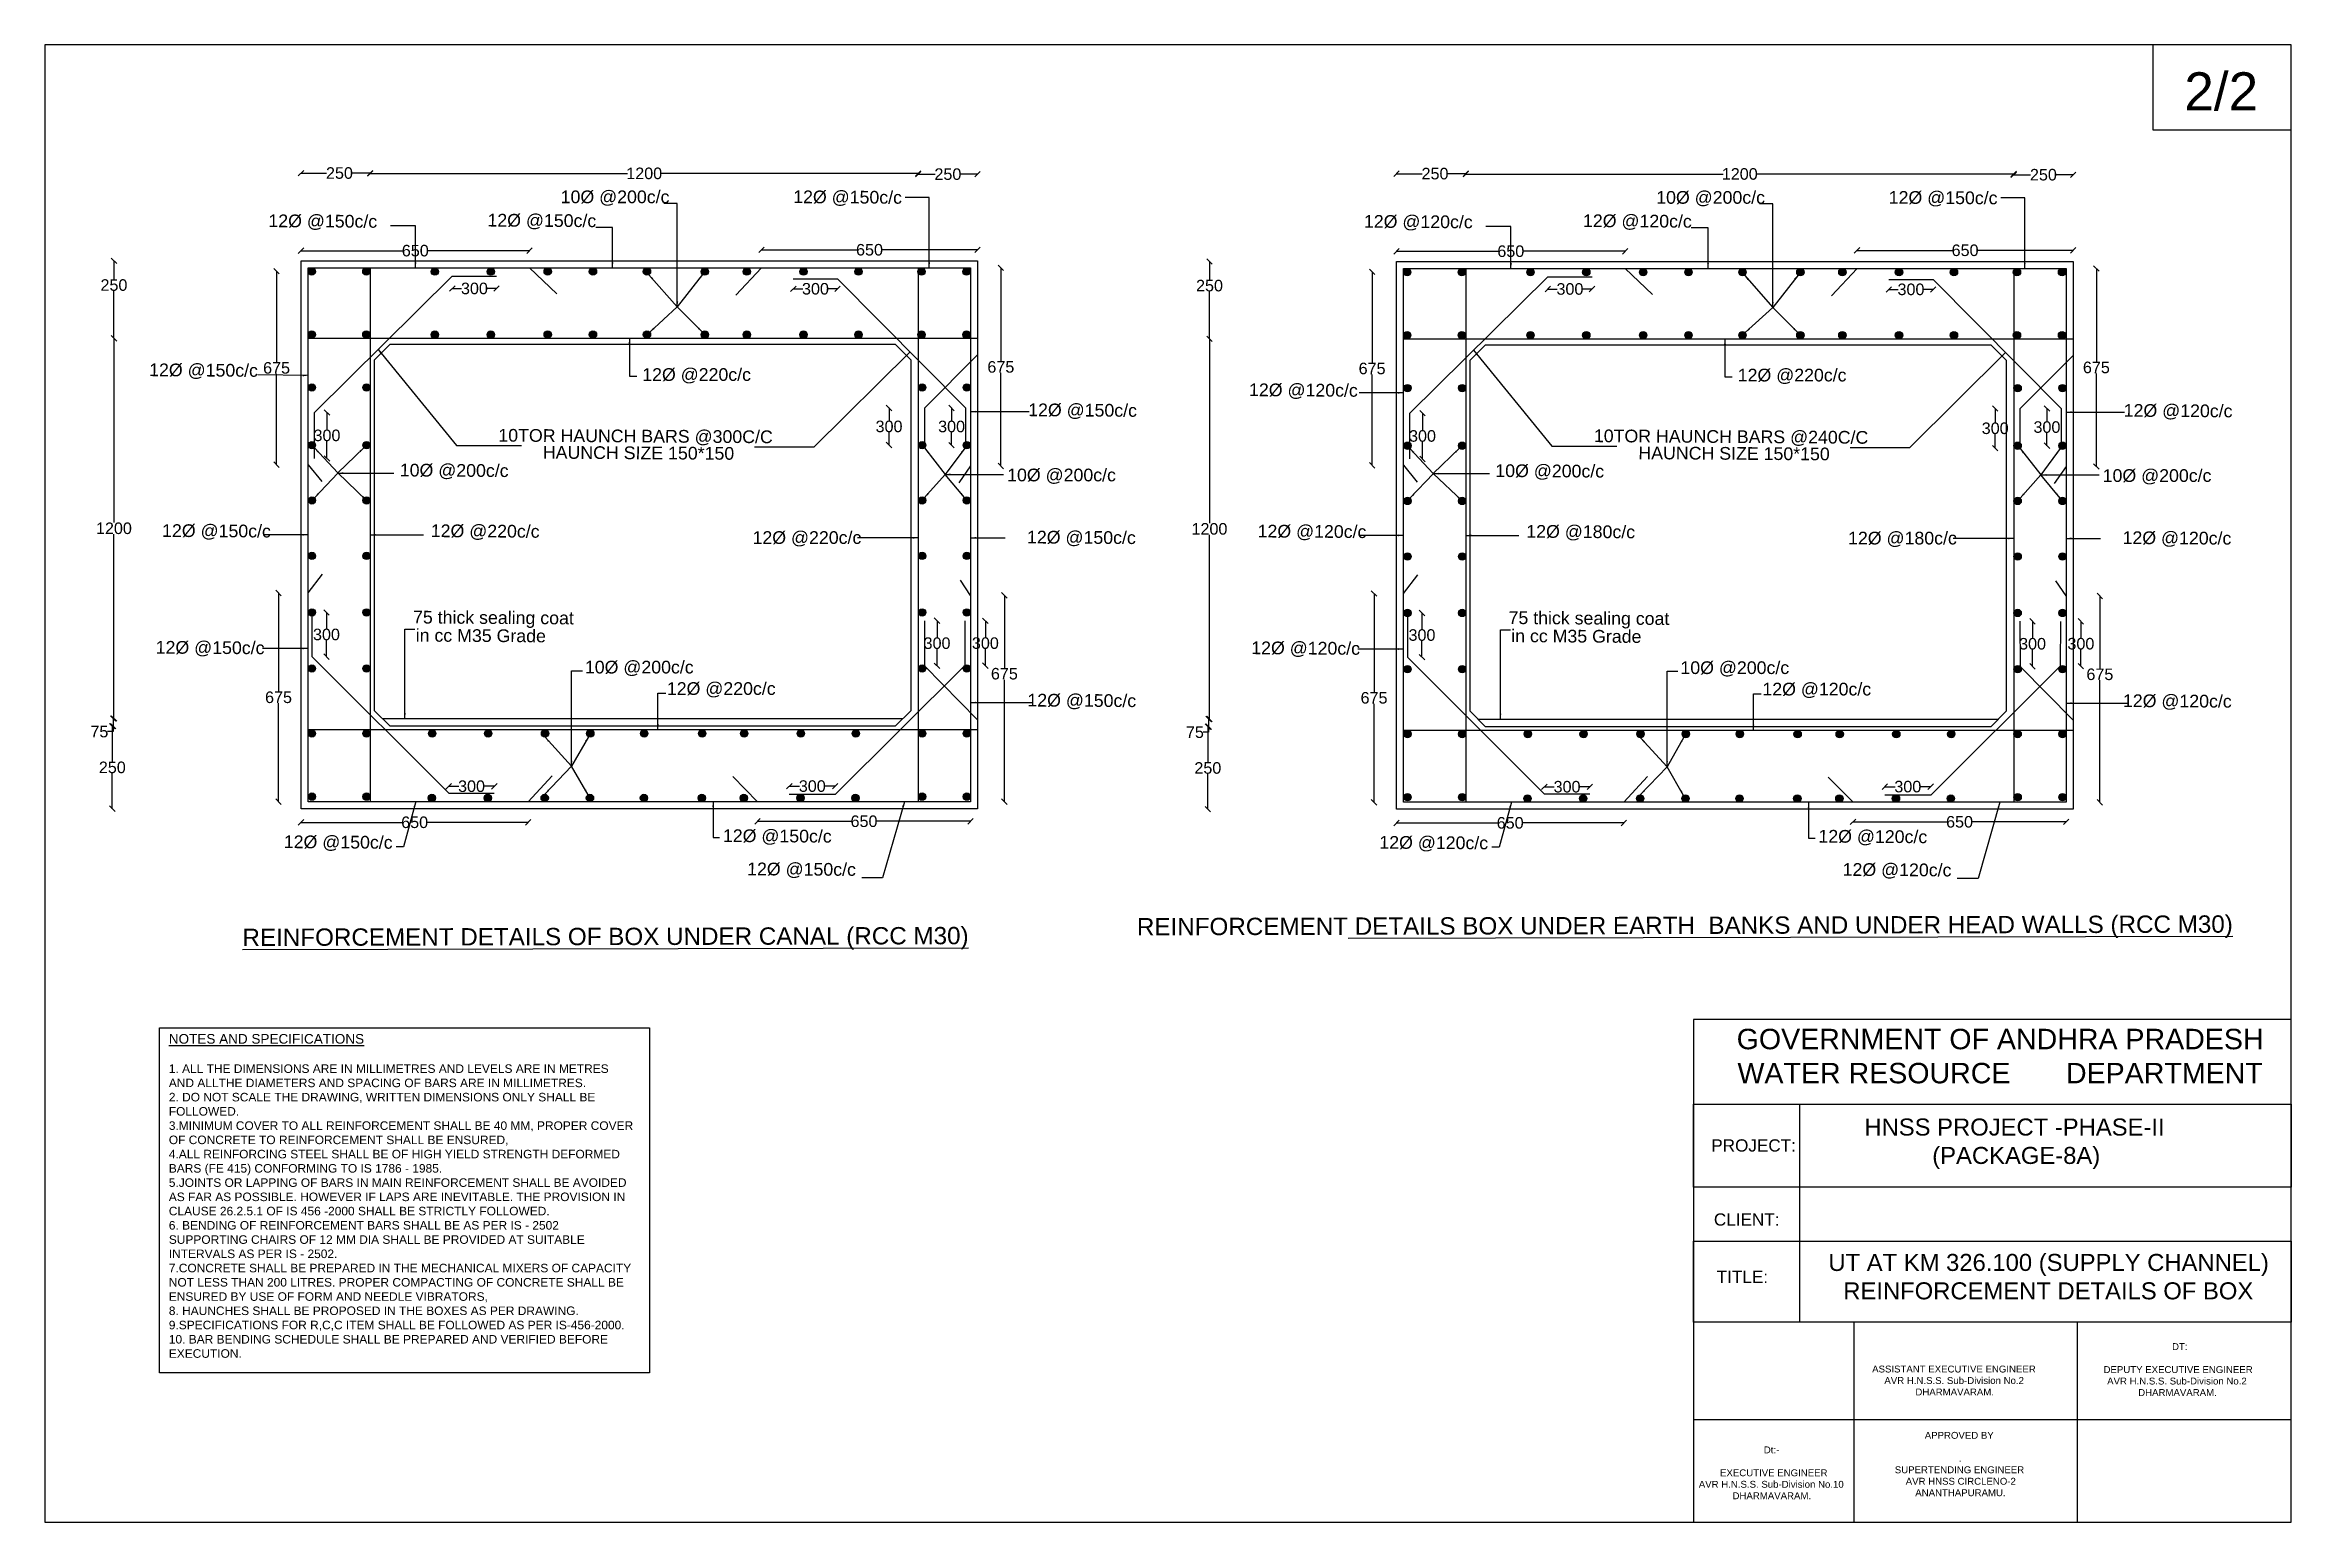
# Model space of a CAD drawing. Header units: millimetres. Extents: x 5124 to 6568637, y 2311 to 91879094.
# Drawn here: x 3724568 to 3763460, y 45933165 to 45958749 of the extents above; entities that cross this region are included whole.
import ezdxf

# ---------------------------------------------------------------- set-up
doc = ezdxf.new("R2010")
doc.units = ezdxf.units.MM
doc.header["$MEASUREMENT"] = 0
for name, color, linetype in [('DIMENSION', 7, 'Continuous'), ('DRAWING', 7, 'Continuous'), ('TEXT', 7, 'Continuous')]:
    doc.layers.add(name, color=color, linetype=linetype)
doc.styles.get("Standard").update_dxf_attribs({"font": 'arial.ttf', "height": 200})
doc.dimstyles.get("Standard").update_dxf_attribs({"dimtxt": 200, "dimasz": 110, "dimexe": 0.18, "dimexo": 0.0625, "dimgap": 0.09, "dimtad": 0, "dimtih": 1, "dimtoh": 1, "dimdec": 0, "dimzin": 0, "dimdsep": 46, "dimtxsty": 'Standard', "dimblk": 'OBLIQUE', "dimcen": 0.09, "dimse1": 1, "dimse2": 1, "dimadec": 0, "dimazin": 0, "dimtfac": 1, "dimtdec": 0, "dimtofl": 0, "dimtmove": 0, "dimatfit": 3, "dimfxl": 1, "dimtolj": 1, "dimtzin": 0, "dimarcsym": 0})

msp = doc.modelspace()

# ---------------------------------------------------------------- texts
at = {"layer": 'DRAWING'}
for s, p in [('12Ø @150c/c ', (3737524, 45956009.1)), ('12Ø @150c/c ', (3756493.2, 45955999.4)), ('12Ø @150c/c ', (3728437.2, 45955593.5)), ('12Ø @150c/c ', (3732230.3, 45955604.4)), ('12Ø @120c/c ', (3747406.3, 45955583.8)), ('12Ø @120c/c ', (3751199.4, 45955594.7)), ('12Ø @150c/c ', (3726372.3, 45953012.2)), ('12Ø @120c/c ', (3745416.8, 45952666.5)), ('12Ø @150c/c ', (3741592.9, 45952319.3)), ('12Ø @120c/c ', (3760562, 45952309.6)), ('10TOR HAUNCH BARS @300C/C', (3732418.8, 45951879)), ('10TOR HAUNCH BARS @240C/C', (3751387.9, 45951869.3)), (' HAUNCH SIZE 150*150', (3733103.9, 45951584.1)), (' HAUNCH SIZE 150*150', (3752073.1, 45951574.4)), ('10Ø @200c/c ', (3730712.4, 45951276.2)), ('10Ø @200c/c ', (3749681.6, 45951266.5)), ('12Ø @150c/c ', (3726596.4, 45950228.8)), ('12Ø @220c/c ', (3731248.9, 45950224.7)), ('12Ø @120c/c ', (3745565.5, 45950219.1)), ('12Ø @180c/c ', (3750218.1, 45950215)), ('12Ø @150c/c ', (3741572.7, 45950115.3)), ('12Ø @120c/c ', (3760541.9, 45950105.5)), ('75 thick sealing coat', (3730941.3, 45948729)), ('75 thick sealing coat', (3749910.4, 45948719.3)), ('in cc M35 Grade', (3730987.8, 45948415.3)), ('in cc M35 Grade', (3749957, 45948405.6)), ('12Ø @150c/c ', (3726485.8, 45948207.1)), ('12Ø @120c/c ', (3745455, 45948197.4)), ('12Ø @150c/c ', (3741579.3, 45947291.5)), ('12Ø @120c/c ', (3760548.5, 45947281.8)), ('12Ø @150c/c ', (3728704.2, 45944838.2)), ('12Ø @150c/c ', (3736307.2, 45944944.4)), ('12Ø @120c/c ', (3747673.4, 45944828.5)), ('12Ø @120c/c ', (3755276.4, 45944934.6)), ('12Ø @150c/c ', (3736726.4, 45944368.4)), ('12Ø @120c/c ', (3755695.6, 45944358.7))]:
    msp.add_text(s, height=220, rotation=359.65712, dxfattribs=at).set_placement(p)
at = {"layer": 'DRAWING', "char_height": 220, "width": 1939.864, "attachment_point": 1}
for s, insert in [('10Ø @200c/c ', (3733498.6, 45956227.7)), ('10Ø @200c/c ', (3752467.8, 45956218)), ('12Ø @220c/c ', (3734910.3, 45953150.1)), ('12Ø @220c/c ', (3753879.5, 45953140.4)), ('10Ø @200c/c ', (3741229, 45951410.2)), ('10Ø @200c/c ', (3760198.2, 45951400.5)), ('12Ø @220c/c ', (3736820.4, 45950326.7)), ('12Ø @180c/c ', (3755789.6, 45950317)), ('10Ø @200c/c ', (3733917.6, 45948082.7)), ('12Ø @220c/c ', (3735337, 45947711.4)), ('10Ø @200c/c ', (3752886.8, 45948073)), ('12Ø @120c/c ', (3754306.2, 45947701.6))]:
    msp.add_mtext(s, dxfattribs=dict(at, insert=insert))
at = {"layer": 'TEXT'}
msp.add_text('2/2', height=658.38, dxfattribs=at).set_placement((3761611.7, 45957616.3))
for s, p in [('%%UREINFORCEMENT DETAILS OF BOX UNDER CANAL (RCC M30)', (3727989.2, 45943142.4)), ('REINFORCEMENT%%U DETAILS BOX UNDER EARTH  BANKS AND UNDER HEAD WALLS (RCC M30)', (3743476, 45943327))]:
    msp.add_text(s, height=300, rotation=0.1412, dxfattribs=at).set_placement(p)
at = {"layer": 'TEXT', "attachment_point": 1}
for s, insert, char_height, width in [('{\\H1.1322x;\\LNOTES AND SPECIFICATIONS}  \\P\\P1. ALL THE DIMENSIONS ARE IN MILLIMETRES AND LEVELS ARE IN METRES AND ALLTHE DIAMETERS AND SPACING OF BARS ARE IN MILLIMETRES. \\P2. DO NOT SCALE THE DRAWING, WRITTEN DIMENSIONS ONLY SHALL BE FOLLOWED. \\P3.MINIMUM COVER TO ALL REINFORCEMENT SHALL BE 40 MM, PROPER COVER OF CONCRETE TO REINFORCEMENT SHALL BE ENSURED, \\P4.ALL REINFORCING STEEL SHALL BE OF HIGH YIELD STRENGTH DEFORMED BARS (FE 415) CONFORMING TO IS 1786 - 1985. \\P5.JOINTS OR LAPPING OF BARS IN MAIN REINFORCEMENT SHALL BE AVOIDED AS FAR AS POSSIBLE. HOWEVER IF LAPS ARE INEVITABLE. THE PROVISION IN CLAUSE 26.2.5.1 OF IS 456 -2000 SHALL BE STRICTLY FOLLOWED.\\P6. BENDING OF REINFORCEMENT BARS SHALL BE AS PER IS - 2502 SUPPORTING CHAIRS OF 12 MM DIA SHALL BE PROVIDED AT SUITABLE INTERVALS AS PER IS - 2502. \\P7.CONCRETE SHALL BE PREPARED IN THE MECHANICAL MIXERS OF CAPACITY NOT LESS THAN 200 LITRES. PROPER COMPACTING OF CONCRETE SHALL BE ENSURED BY USE OF FORM AND NEEDLE VIBRATORS, \\P8. HAUNCHES SHALL BE PROPOSED IN THE BOXES AS PER DRAWING. \\P9.SPECIFICATIONS FOR R,C,C ITEM SHALL BE FOLLOWED AS PER IS-456-2000.\\P10. BAR BENDING SCHEDULE SHALL BE PREPARED AND VERIFIED BEFORE EXECUTION. ', (3726713.6, 45941618.2), 147.9842, 8055.025), ('\\pi2015.2;HNSS PROJECT -PHASE-II\\P\\pi3075.3; (PACKAGE-8A)\\P\\pi4522.3; ', (3754057.3, 45940154.5), 295.045, 9159.02), ('PROJECT:', (3753421.8, 45939794.1), 211.97, 1977.76), ('CLIENT:', (3753466.7, 45938511.2), 211.97, 1977.76), ('\\pi789.3;UT AT KM 326.100 (SUPPLY CHANNEL)\\P\\pi1047.3;REINFORCEMENT DETAILS OF BOX', (3754659.6, 45937809.3), 295.045, 9159.02), ('TITLE:', (3753515.5, 45937517.7), 211.97, 1149.435), ('\\pi2820.3;  DT: \\P\\pi2993.6;\\P\\pi1679.8; DEPUTY EXECUTIVE ENGINEER\\P\\pi1789.4;AVR H.N.S.S. Sub-Division No.2\\P\\pi2326.7;DHARMAVARAM.', (3758486.6, 45936263.6), 119.282, 5987.104), ('\\pi2993.6;\\P\\P\\pi1577.9;ASSISTANT EXECUTIVE ENGINEER\\P\\pi1789.4;AVR H.N.S.S. Sub-Division No.2\\P\\pi2326.7;DHARMAVARAM.', (3754628.9, 45936272.9), 119.282, 5987.104), ('\\pi2396.9;APPROVED BY\\P\\pi2970.4; \\P\\pi2985.2;.  \\P\\pi1878;SUPERTENDING ENGINEER                \\P\\pi2021.1; AVR HNSS CIRCLENO-2\\P\\pi0;^I^I^I^I       ANANTHAPURAMU.', (3754720.7, 45934726.7), 119.282, 5987.104), ('\\pi2868.4;Dt:- \\P\\pi2993.6;\\P\\pi2017.7;  EXECUTIVE ENGINEER\\P\\pi1742.7;AVR H.N.S.S. Sub-Division No.10\\P\\pi2326.7;DHARMAVARAM.', (3751462.4, 45934475.2), 119.282, 5987.104)]:
    msp.add_mtext(s, dxfattribs=dict(at, insert=insert, char_height=char_height, width=width))
at = {"layer": 'TEXT', "color": 7, "insert": (3758422.4, 45941233.6), "char_height": 354.054, "width": 10097.194, "attachment_point": 5}
msp.add_mtext('GOVERNMENT OF ANDHRA PRADESH\\PWATER RESOURCE       DEPARTMENT', dxfattribs=at)

# ---------------------------------------------------------------- blocks, each defined once
blk = doc.blocks.new('_Oblique')
at = {"color": 0, "linetype": 'ByBlock', "lineweight": -2}
blk.add_line((-0.5, -0.5), (0.5, 0.5), dxfattribs=at)
blk = doc.blocks.new('*D65')
at = {"layer": 'Defpoints', "color": 0, "transparency": 16777216}
for p in [(3732960, 45955185), (3729002, 45955008), (3732960, 45954887)]:
    blk.add_point(p, dxfattribs=at)
at = {"layer": 'DIMENSION', "color": 0, "lineweight": -2, "transparency": 16777216}
for p, q in [((3729002, 45955185), (3730760, 45955185)), ((3732960, 45955185), (3731202, 45955185))]:
    blk.add_line(p, q, dxfattribs=at)
at = {"layer": 'DIMENSION', "color": 0, "lineweight": -2, "transparency": 16777216, "xscale": 95, "yscale": 95, "zscale": 95, "rotation": 180}
blk.add_blockref('_Oblique', (3729002, 45955185), dxfattribs=at)
at = {"layer": 'DIMENSION', "color": 0, "lineweight": -2, "transparency": 16777216, "xscale": 95, "yscale": 95, "zscale": 95}
blk.add_blockref('_Oblique', (3732960, 45955185), dxfattribs=at)
at = {"layer": 'DIMENSION', "color": 0, "transparency": 16777216, "insert": (3730981, 45955185), "char_height": 200, "attachment_point": 5}
blk.add_mtext('\\A1;650', dxfattribs=at)
blk = doc.blocks.new('*D66')
at = {"layer": 'Defpoints', "color": 0, "transparency": 16777216}
for p in [(3731622, 45954741), (3732387, 45954741), (3732387, 45954530)]:
    blk.add_point(p, dxfattribs=at)
at = {"layer": 'DIMENSION', "color": 0, "lineweight": -2, "transparency": 16777216}
for p, q in [((3731622, 45954530), (3731784, 45954530)), ((3732387, 45954530), (3732225, 45954530))]:
    blk.add_line(p, q, dxfattribs=at)
at = {"layer": 'DIMENSION', "color": 0, "lineweight": -2, "transparency": 16777216, "xscale": 95, "yscale": 95, "zscale": 95, "rotation": 180}
blk.add_blockref('_Oblique', (3731622, 45954530), dxfattribs=at)
at = {"layer": 'DIMENSION', "color": 0, "lineweight": -2, "transparency": 16777216, "xscale": 95, "yscale": 95, "zscale": 95}
blk.add_blockref('_Oblique', (3732387, 45954530), dxfattribs=at)
at = {"layer": 'DIMENSION', "color": 0, "transparency": 16777216, "insert": (3732005, 45954530), "char_height": 200, "attachment_point": 5}
blk.add_mtext('\\A1;300', dxfattribs=at)
blk = doc.blocks.new('*D67')
at = {"layer": 'Defpoints', "color": 0, "transparency": 16777216}
for p in [(3729124, 45954829), (3728579, 45951478), (3729124, 45951478)]:
    blk.add_point(p, dxfattribs=at)
at = {"layer": 'DIMENSION', "color": 0, "lineweight": -2, "transparency": 16777216}
for p, q in [((3728579, 45954829), (3728579, 45953256)), ((3728579, 45951478), (3728579, 45953051))]:
    blk.add_line(p, q, dxfattribs=at)
at = {"layer": 'DIMENSION', "color": 0, "lineweight": -2, "transparency": 16777216, "xscale": 95, "yscale": 95, "zscale": 95}
for p, rotation in [((3728579, 45954829), 90), ((3728579, 45951478), 270)]:
    blk.add_blockref('_Oblique', p, dxfattribs=dict(at, rotation=rotation))
at = {"layer": 'DIMENSION', "color": 0, "transparency": 16777216, "insert": (3728579, 45953154), "char_height": 200, "attachment_point": 5}
blk.add_mtext('\\A1;675', dxfattribs=at)
blk = doc.blocks.new('*D68')
at = {"layer": 'Defpoints', "color": 0, "transparency": 16777216}
for p in [(3729002, 45955008), (3725763, 45953668), (3729187, 45953668)]:
    blk.add_point(p, dxfattribs=at)
at = {"layer": 'DIMENSION', "color": 0, "lineweight": -2, "transparency": 16777216}
for p, q in [((3725763, 45955008), (3725763, 45954691)), ((3725763, 45953668), (3725763, 45954487))]:
    blk.add_line(p, q, dxfattribs=at)
at = {"layer": 'DIMENSION', "color": 0, "lineweight": -2, "transparency": 16777216, "xscale": 95, "yscale": 95, "zscale": 95}
for p, rotation in [((3725763, 45955008), 90), ((3725763, 45953668), 270)]:
    blk.add_blockref('_Oblique', p, dxfattribs=dict(at, rotation=rotation))
at = {"layer": 'DIMENSION', "color": 0, "transparency": 16777216, "insert": (3725763, 45954589), "char_height": 200, "attachment_point": 5}
blk.add_mtext('\\A1;250', dxfattribs=at)
blk = doc.blocks.new('*D69')
at = {"layer": 'Defpoints', "color": 0, "transparency": 16777216}
for p in [(3729124, 45953668), (3725763, 45947083), (3730410, 45947083)]:
    blk.add_point(p, dxfattribs=at)
at = {"layer": 'DIMENSION', "color": 0, "lineweight": -2, "transparency": 16777216}
for p, q in [((3725763, 45953668), (3725763, 45950478)), ((3725763, 45947083), (3725763, 45950274))]:
    blk.add_line(p, q, dxfattribs=at)
at = {"layer": 'DIMENSION', "color": 0, "lineweight": -2, "transparency": 16777216, "xscale": 95, "yscale": 95, "zscale": 95}
for p, rotation in [((3725763, 45953668), 90), ((3725763, 45947083), 270)]:
    blk.add_blockref('_Oblique', p, dxfattribs=dict(at, rotation=rotation))
at = {"layer": 'DIMENSION', "color": 0, "transparency": 16777216, "insert": (3725763, 45950376), "char_height": 200, "attachment_point": 5}
blk.add_mtext('\\A1;1200', dxfattribs=at)
blk = doc.blocks.new('*D70')
at = {"layer": 'Defpoints', "color": 0, "transparency": 16777216}
for p in [(3725749, 45946950), (3730692, 45947083), (3730692, 45946950)]:
    blk.add_point(p, dxfattribs=at)
at = {"layer": 'DIMENSION', "color": 0, "lineweight": -2, "transparency": 16777216}
for p, q in [((3725749, 45947083), (3725749, 45946950)), ((3725749, 45946950), (3725749, 45946855)), ((3725749, 45946855), (3725654, 45946855))]:
    blk.add_line(p, q, dxfattribs=at)
at = {"layer": 'DIMENSION', "color": 0, "lineweight": -2, "transparency": 16777216, "xscale": 95, "yscale": 95, "zscale": 95}
for p, rotation in [((3725749, 45947083), 90), ((3725749, 45946950), 270)]:
    blk.add_blockref('_Oblique', p, dxfattribs=dict(at, rotation=rotation))
at = {"layer": 'DIMENSION', "color": 0, "transparency": 16777216, "insert": (3725511, 45946855), "char_height": 200, "attachment_point": 5}
blk.add_mtext('\\A1;75', dxfattribs=at)
blk = doc.blocks.new('*D71')
at = {"layer": 'Defpoints', "color": 0, "transparency": 16777216}
for p in [(3730544, 45946950), (3725735, 45945521), (3730544, 45945521)]:
    blk.add_point(p, dxfattribs=at)
at = {"layer": 'DIMENSION', "color": 0, "lineweight": -2, "transparency": 16777216}
for p, q in [((3725735, 45946950), (3725735, 45946337)), ((3725735, 45945521), (3725735, 45946133))]:
    blk.add_line(p, q, dxfattribs=at)
at = {"layer": 'DIMENSION', "color": 0, "lineweight": -2, "transparency": 16777216, "xscale": 95, "yscale": 95, "zscale": 95}
for p, rotation in [((3725735, 45946950), 90), ((3725735, 45945521), 270)]:
    blk.add_blockref('_Oblique', p, dxfattribs=dict(at, rotation=rotation))
at = {"layer": 'DIMENSION', "color": 0, "transparency": 16777216, "insert": (3725735, 45946235), "char_height": 200, "attachment_point": 5}
blk.add_mtext('\\A1;250', dxfattribs=at)
blk = doc.blocks.new('*D72')
at = {"layer": 'Defpoints', "color": 0, "transparency": 16777216}
for p in [(3728613, 45949257), (3729124, 45949257), (3729124, 45945642)]:
    blk.add_point(p, dxfattribs=at)
at = {"layer": 'DIMENSION', "color": 0, "lineweight": -2, "transparency": 16777216}
for p, q in [((3728613, 45949257), (3728613, 45947552)), ((3728613, 45945642), (3728613, 45947347))]:
    blk.add_line(p, q, dxfattribs=at)
at = {"layer": 'DIMENSION', "color": 0, "lineweight": -2, "transparency": 16777216, "xscale": 95, "yscale": 95, "zscale": 95}
for p, rotation in [((3728613, 45949257), 90), ((3728613, 45945642), 270)]:
    blk.add_blockref('_Oblique', p, dxfattribs=dict(at, rotation=rotation))
at = {"layer": 'DIMENSION', "color": 0, "transparency": 16777216, "insert": (3728613, 45947449), "char_height": 200, "attachment_point": 5}
blk.add_mtext('\\A1;675', dxfattribs=at)
blk = doc.blocks.new('*D73')
at = {"layer": 'Defpoints', "color": 0, "transparency": 16777216}
for p in [(3729191, 45948920), (3729191, 45948154), (3729443, 45948154)]:
    blk.add_point(p, dxfattribs=at)
at = {"layer": 'DIMENSION', "color": 0, "lineweight": -2, "transparency": 16777216}
for p, q in [((3729443, 45948920), (3729443, 45948639)), ((3729443, 45948154), (3729443, 45948435))]:
    blk.add_line(p, q, dxfattribs=at)
at = {"layer": 'DIMENSION', "color": 0, "lineweight": -2, "transparency": 16777216, "xscale": 95, "yscale": 95, "zscale": 95}
for p, rotation in [((3729443, 45948920), 90), ((3729443, 45948154), 270)]:
    blk.add_blockref('_Oblique', p, dxfattribs=dict(at, rotation=rotation))
at = {"layer": 'DIMENSION', "color": 0, "transparency": 16777216, "insert": (3729443, 45948537), "char_height": 200, "attachment_point": 5}
blk.add_mtext('\\A1;300', dxfattribs=at)
blk = doc.blocks.new('*D74')
at = {"layer": 'Defpoints', "color": 0, "transparency": 16777216}
for p in [(3729002, 45945521), (3732937, 45945521), (3732937, 45945284)]:
    blk.add_point(p, dxfattribs=at)
at = {"layer": 'DIMENSION', "color": 0, "lineweight": -2, "transparency": 16777216}
for p, q in [((3729002, 45945284), (3730749, 45945284)), ((3732937, 45945284), (3731191, 45945284))]:
    blk.add_line(p, q, dxfattribs=at)
at = {"layer": 'DIMENSION', "color": 0, "lineweight": -2, "transparency": 16777216, "xscale": 95, "yscale": 95, "zscale": 95, "rotation": 180}
blk.add_blockref('_Oblique', (3729002, 45945284), dxfattribs=at)
at = {"layer": 'DIMENSION', "color": 0, "lineweight": -2, "transparency": 16777216, "xscale": 95, "yscale": 95, "zscale": 95}
blk.add_blockref('_Oblique', (3732937, 45945284), dxfattribs=at)
at = {"layer": 'DIMENSION', "color": 0, "transparency": 16777216, "insert": (3730970, 45945284), "char_height": 200, "attachment_point": 5}
blk.add_mtext('\\A1;650', dxfattribs=at)
blk = doc.blocks.new('*D75')
at = {"layer": 'Defpoints', "color": 0, "transparency": 16777216}
for p in [(3731560, 45945789), (3732349, 45945909), (3732349, 45945789)]:
    blk.add_point(p, dxfattribs=at)
at = {"layer": 'DIMENSION', "color": 0, "lineweight": -2, "transparency": 16777216}
for p, q in [((3731560, 45945909), (3731734, 45945909)), ((3732349, 45945909), (3732175, 45945909))]:
    blk.add_line(p, q, dxfattribs=at)
at = {"layer": 'DIMENSION', "color": 0, "lineweight": -2, "transparency": 16777216, "xscale": 95, "yscale": 95, "zscale": 95, "rotation": 180}
blk.add_blockref('_Oblique', (3731560, 45945909), dxfattribs=at)
at = {"layer": 'DIMENSION', "color": 0, "lineweight": -2, "transparency": 16777216, "xscale": 95, "yscale": 95, "zscale": 95}
blk.add_blockref('_Oblique', (3732349, 45945909), dxfattribs=at)
at = {"layer": 'DIMENSION', "color": 0, "transparency": 16777216, "insert": (3731955, 45945909), "char_height": 200, "attachment_point": 5}
blk.add_mtext('\\A1;300', dxfattribs=at)
blk = doc.blocks.new('*D76')
at = {"layer": 'Defpoints', "color": 0, "transparency": 16777216}
for p in [(3729233, 45952382), (3729233, 45951587), (3729452, 45951587)]:
    blk.add_point(p, dxfattribs=at)
at = {"layer": 'DIMENSION', "color": 0, "lineweight": -2, "transparency": 16777216}
for p, q in [((3729452, 45952382), (3729452, 45952087)), ((3729452, 45951587), (3729452, 45951882))]:
    blk.add_line(p, q, dxfattribs=at)
at = {"layer": 'DIMENSION', "color": 0, "lineweight": -2, "transparency": 16777216, "xscale": 95, "yscale": 95, "zscale": 95}
for p, rotation in [((3729452, 45952382), 90), ((3729452, 45951587), 270)]:
    blk.add_blockref('_Oblique', p, dxfattribs=dict(at, rotation=rotation))
at = {"layer": 'DIMENSION', "color": 0, "transparency": 16777216, "insert": (3729452, 45951985), "char_height": 200, "attachment_point": 5}
blk.add_mtext('\\A1;300', dxfattribs=at)
blk = doc.blocks.new('*D77')
at = {"layer": 'Defpoints', "color": 0, "transparency": 16777216}
for p in [(3737527, 45954698), (3738293, 45954698), (3738293, 45954524)]:
    blk.add_point(p, dxfattribs=at)
at = {"layer": 'DIMENSION', "color": 0, "lineweight": -2, "transparency": 16777216}
for p, q in [((3737527, 45954524), (3737689, 45954524)), ((3738293, 45954524), (3738131, 45954524))]:
    blk.add_line(p, q, dxfattribs=at)
at = {"layer": 'DIMENSION', "color": 0, "lineweight": -2, "transparency": 16777216, "xscale": 95, "yscale": 95, "zscale": 95, "rotation": 180}
blk.add_blockref('_Oblique', (3737527, 45954524), dxfattribs=at)
at = {"layer": 'DIMENSION', "color": 0, "lineweight": -2, "transparency": 16777216, "xscale": 95, "yscale": 95, "zscale": 95}
blk.add_blockref('_Oblique', (3738293, 45954524), dxfattribs=at)
at = {"layer": 'DIMENSION', "color": 0, "transparency": 16777216, "insert": (3737910, 45954524), "char_height": 200, "attachment_point": 5}
blk.add_mtext('\\A1;300', dxfattribs=at)
blk = doc.blocks.new('*D78')
at = {"layer": 'Defpoints', "color": 0, "transparency": 16777216}
for p in [(3740717, 45955200), (3736975, 45954887), (3740717, 45955008)]:
    blk.add_point(p, dxfattribs=at)
at = {"layer": 'DIMENSION', "color": 0, "lineweight": -2, "transparency": 16777216}
for p, q in [((3736975, 45955200), (3738625, 45955200)), ((3740717, 45955200), (3739068, 45955200))]:
    blk.add_line(p, q, dxfattribs=at)
at = {"layer": 'DIMENSION', "color": 0, "lineweight": -2, "transparency": 16777216, "xscale": 95, "yscale": 95, "zscale": 95, "rotation": 180}
blk.add_blockref('_Oblique', (3736975, 45955200), dxfattribs=at)
at = {"layer": 'DIMENSION', "color": 0, "lineweight": -2, "transparency": 16777216, "xscale": 95, "yscale": 95, "zscale": 95}
blk.add_blockref('_Oblique', (3740717, 45955200), dxfattribs=at)
at = {"layer": 'DIMENSION', "color": 0, "transparency": 16777216, "insert": (3738846, 45955200), "char_height": 200, "attachment_point": 5}
blk.add_mtext('\\A1;650', dxfattribs=at)
blk = doc.blocks.new('*D79')
at = {"layer": 'Defpoints', "color": 0, "transparency": 16777216}
for p in [(3740596, 45954887), (3740596, 45951456), (3741120, 45951456)]:
    blk.add_point(p, dxfattribs=at)
at = {"layer": 'DIMENSION', "color": 0, "lineweight": -2, "transparency": 16777216}
for p, q in [((3741120, 45954887), (3741120, 45953274)), ((3741120, 45951456), (3741120, 45953069))]:
    blk.add_line(p, q, dxfattribs=at)
at = {"layer": 'DIMENSION', "color": 0, "lineweight": -2, "transparency": 16777216, "xscale": 95, "yscale": 95, "zscale": 95}
for p, rotation in [((3741120, 45954887), 90), ((3741120, 45951456), 270)]:
    blk.add_blockref('_Oblique', p, dxfattribs=dict(at, rotation=rotation))
at = {"layer": 'DIMENSION', "color": 0, "transparency": 16777216, "insert": (3741120, 45953171), "char_height": 200, "attachment_point": 5}
blk.add_mtext('\\A1;675', dxfattribs=at)
blk = doc.blocks.new('*D80')
at = {"layer": 'Defpoints', "color": 0, "transparency": 16777216}
for p in [(3739797, 45948776), (3739799, 45947995), (3740015, 45947995)]:
    blk.add_point(p, dxfattribs=at)
at = {"layer": 'DIMENSION', "color": 0, "lineweight": -2, "transparency": 16777216}
for p, q in [((3740015, 45948776), (3740015, 45948488)), ((3740015, 45947995), (3740015, 45948283))]:
    blk.add_line(p, q, dxfattribs=at)
at = {"layer": 'DIMENSION', "color": 0, "lineweight": -2, "transparency": 16777216, "xscale": 95, "yscale": 95, "zscale": 95}
for p, rotation in [((3740015, 45948776), 90), ((3740015, 45947995), 270)]:
    blk.add_blockref('_Oblique', p, dxfattribs=dict(at, rotation=rotation))
at = {"layer": 'DIMENSION', "color": 0, "transparency": 16777216, "insert": (3740015, 45948386), "char_height": 200, "attachment_point": 5}
blk.add_mtext('\\A1;300', dxfattribs=at)
blk = doc.blocks.new('*D81')
at = {"layer": 'Defpoints', "color": 0, "transparency": 16777216}
for p in [(3740496, 45948775), (3740494, 45947999), (3740852, 45947999)]:
    blk.add_point(p, dxfattribs=at)
at = {"layer": 'DIMENSION', "color": 0, "lineweight": -2, "transparency": 16777216}
for p, q in [((3740852, 45948775), (3740852, 45948489)), ((3740852, 45947999), (3740852, 45948285))]:
    blk.add_line(p, q, dxfattribs=at)
at = {"layer": 'DIMENSION', "color": 0, "lineweight": -2, "transparency": 16777216, "xscale": 95, "yscale": 95, "zscale": 95}
for p, rotation in [((3740852, 45948775), 90), ((3740852, 45947999), 270)]:
    blk.add_blockref('_Oblique', p, dxfattribs=dict(at, rotation=rotation))
at = {"layer": 'DIMENSION', "color": 0, "transparency": 16777216, "insert": (3740852, 45948387), "char_height": 200, "attachment_point": 5}
blk.add_mtext('\\A1;300', dxfattribs=at)
blk = doc.blocks.new('*D82')
at = {"layer": 'Defpoints', "color": 0, "transparency": 16777216}
for p in [(3740596, 45949215), (3740596, 45945642), (3741181, 45945642)]:
    blk.add_point(p, dxfattribs=at)
at = {"layer": 'DIMENSION', "color": 0, "lineweight": -2, "transparency": 16777216}
for p, q in [((3741181, 45949215), (3741181, 45947959)), ((3741181, 45945642), (3741181, 45947755))]:
    blk.add_line(p, q, dxfattribs=at)
at = {"layer": 'DIMENSION', "color": 0, "lineweight": -2, "transparency": 16777216, "xscale": 95, "yscale": 95, "zscale": 95}
for p, rotation in [((3741181, 45949215), 90), ((3741181, 45945642), 270)]:
    blk.add_blockref('_Oblique', p, dxfattribs=dict(at, rotation=rotation))
at = {"layer": 'DIMENSION', "color": 0, "transparency": 16777216, "insert": (3741181, 45947857), "char_height": 200, "attachment_point": 5}
blk.add_mtext('\\A1;675', dxfattribs=at)
blk = doc.blocks.new('*D83')
at = {"layer": 'Defpoints', "color": 0, "transparency": 16777216}
for p in [(3736907, 45945642), (3740596, 45945642), (3740596, 45945302)]:
    blk.add_point(p, dxfattribs=at)
at = {"layer": 'DIMENSION', "color": 0, "lineweight": -2, "transparency": 16777216}
for p, q in [((3736907, 45945302), (3738530, 45945302)), ((3740596, 45945302), (3738973, 45945302))]:
    blk.add_line(p, q, dxfattribs=at)
at = {"layer": 'DIMENSION', "color": 0, "lineweight": -2, "transparency": 16777216, "xscale": 95, "yscale": 95, "zscale": 95, "rotation": 180}
blk.add_blockref('_Oblique', (3736907, 45945302), dxfattribs=at)
at = {"layer": 'DIMENSION', "color": 0, "lineweight": -2, "transparency": 16777216, "xscale": 95, "yscale": 95, "zscale": 95}
blk.add_blockref('_Oblique', (3740596, 45945302), dxfattribs=at)
at = {"layer": 'DIMENSION', "color": 0, "transparency": 16777216, "insert": (3738751, 45945302), "char_height": 200, "attachment_point": 5}
blk.add_mtext('\\A1;650', dxfattribs=at)
blk = doc.blocks.new('*D84')
at = {"layer": 'Defpoints', "color": 0, "transparency": 16777216}
for p in [(3737457, 45945765), (3738252, 45945911), (3738252, 45945765)]:
    blk.add_point(p, dxfattribs=at)
at = {"layer": 'DIMENSION', "color": 0, "lineweight": -2, "transparency": 16777216}
for p, q in [((3737457, 45945911), (3737634, 45945911)), ((3738252, 45945911), (3738075, 45945911))]:
    blk.add_line(p, q, dxfattribs=at)
at = {"layer": 'DIMENSION', "color": 0, "lineweight": -2, "transparency": 16777216, "xscale": 95, "yscale": 95, "zscale": 95, "rotation": 180}
blk.add_blockref('_Oblique', (3737457, 45945911), dxfattribs=at)
at = {"layer": 'DIMENSION', "color": 0, "lineweight": -2, "transparency": 16777216, "xscale": 95, "yscale": 95, "zscale": 95}
blk.add_blockref('_Oblique', (3738252, 45945911), dxfattribs=at)
at = {"layer": 'DIMENSION', "color": 0, "transparency": 16777216, "insert": (3737855, 45945911), "char_height": 200, "attachment_point": 5}
blk.add_mtext('\\A1;300', dxfattribs=at)
blk = doc.blocks.new('*D85')
at = {"layer": 'Defpoints', "color": 0, "transparency": 16777216}
for p in [(3730201, 45956529), (3729002, 45955008), (3730201, 45954887)]:
    blk.add_point(p, dxfattribs=at)
at = {"layer": 'DIMENSION', "color": 0, "lineweight": -2, "transparency": 16777216}
for p, q in [((3729002, 45956529), (3729446, 45956529)), ((3730201, 45956529), (3729891, 45956529))]:
    blk.add_line(p, q, dxfattribs=at)
at = {"layer": 'DIMENSION', "color": 0, "lineweight": -2, "transparency": 16777216, "xscale": 95, "yscale": 95, "zscale": 95, "rotation": 180}
blk.add_blockref('_Oblique', (3729002, 45956529), dxfattribs=at)
at = {"layer": 'DIMENSION', "color": 0, "lineweight": -2, "transparency": 16777216, "xscale": 95, "yscale": 95, "zscale": 95}
blk.add_blockref('_Oblique', (3730201, 45956529), dxfattribs=at)
at = {"layer": 'DIMENSION', "color": 0, "transparency": 16777216, "insert": (3729668, 45956529), "char_height": 200, "attachment_point": 5}
blk.add_mtext('\\A1;250', dxfattribs=at)
blk = doc.blocks.new('*D86')
at = {"layer": 'Defpoints', "color": 0, "transparency": 16777216}
for p in [(3739689, 45956523), (3730201, 45954887), (3739689, 45954887)]:
    blk.add_point(p, dxfattribs=at)
at = {"layer": 'DIMENSION', "color": 0, "lineweight": -2, "transparency": 16777216}
for p, q in [((3730201, 45956523), (3734656, 45956523)), ((3739689, 45956523), (3735234, 45956523))]:
    blk.add_line(p, q, dxfattribs=at)
at = {"layer": 'DIMENSION', "color": 0, "lineweight": -2, "transparency": 16777216, "xscale": 95, "yscale": 95, "zscale": 95, "rotation": 180}
blk.add_blockref('_Oblique', (3730201, 45956523), dxfattribs=at)
at = {"layer": 'DIMENSION', "color": 0, "lineweight": -2, "transparency": 16777216, "xscale": 95, "yscale": 95, "zscale": 95}
blk.add_blockref('_Oblique', (3739689, 45956523), dxfattribs=at)
at = {"layer": 'DIMENSION', "color": 0, "transparency": 16777216, "insert": (3734945, 45956523), "char_height": 200, "attachment_point": 5}
blk.add_mtext('\\A1;1200', dxfattribs=at)
blk = doc.blocks.new('*D87')
at = {"layer": 'Defpoints', "color": 0, "transparency": 16777216}
for p in [(3739689, 45956523), (3740717, 45956510), (3740717, 45955008)]:
    blk.add_point(p, dxfattribs=at)
at = {"layer": 'DIMENSION', "color": 0, "lineweight": -2, "transparency": 16777216}
for p, q in [((3739689, 45956510), (3739981, 45956510)), ((3740717, 45956510), (3740426, 45956510))]:
    blk.add_line(p, q, dxfattribs=at)
at = {"layer": 'DIMENSION', "color": 0, "lineweight": -2, "transparency": 16777216, "xscale": 95, "yscale": 95, "zscale": 95, "rotation": 180}
blk.add_blockref('_Oblique', (3739689, 45956510), dxfattribs=at)
at = {"layer": 'DIMENSION', "color": 0, "lineweight": -2, "transparency": 16777216, "xscale": 95, "yscale": 95, "zscale": 95}
blk.add_blockref('_Oblique', (3740717, 45956510), dxfattribs=at)
at = {"layer": 'DIMENSION', "color": 0, "transparency": 16777216, "insert": (3740203, 45956510), "char_height": 200, "attachment_point": 5}
blk.add_mtext('\\A1;250', dxfattribs=at)
blk = doc.blocks.new('*D97')
at = {"layer": 'Defpoints', "color": 0, "transparency": 16777216}
for p in [(3751929, 45955175), (3747971, 45954998), (3751929, 45954877)]:
    blk.add_point(p, dxfattribs=at)
at = {"layer": 'DIMENSION', "color": 0, "lineweight": -2, "transparency": 16777216}
for p, q in [((3747971, 45955175), (3749729, 45955175)), ((3751929, 45955175), (3750172, 45955175))]:
    blk.add_line(p, q, dxfattribs=at)
at = {"layer": 'DIMENSION', "color": 0, "lineweight": -2, "transparency": 16777216, "xscale": 95, "yscale": 95, "zscale": 95, "rotation": 180}
blk.add_blockref('_Oblique', (3747971, 45955175), dxfattribs=at)
at = {"layer": 'DIMENSION', "color": 0, "lineweight": -2, "transparency": 16777216, "xscale": 95, "yscale": 95, "zscale": 95}
blk.add_blockref('_Oblique', (3751929, 45955175), dxfattribs=at)
at = {"layer": 'DIMENSION', "color": 0, "transparency": 16777216, "insert": (3749950, 45955175), "char_height": 200, "attachment_point": 5}
blk.add_mtext('\\A1;650', dxfattribs=at)
blk = doc.blocks.new('*D98')
at = {"layer": 'Defpoints', "color": 0, "transparency": 16777216}
for p in [(3750592, 45954731), (3751356, 45954731), (3751356, 45954521)]:
    blk.add_point(p, dxfattribs=at)
at = {"layer": 'DIMENSION', "color": 0, "lineweight": -2, "transparency": 16777216}
for p, q in [((3750592, 45954521), (3750753, 45954521)), ((3751356, 45954521), (3751195, 45954521))]:
    blk.add_line(p, q, dxfattribs=at)
at = {"layer": 'DIMENSION', "color": 0, "lineweight": -2, "transparency": 16777216, "xscale": 95, "yscale": 95, "zscale": 95, "rotation": 180}
blk.add_blockref('_Oblique', (3750592, 45954521), dxfattribs=at)
at = {"layer": 'DIMENSION', "color": 0, "lineweight": -2, "transparency": 16777216, "xscale": 95, "yscale": 95, "zscale": 95}
blk.add_blockref('_Oblique', (3751356, 45954521), dxfattribs=at)
at = {"layer": 'DIMENSION', "color": 0, "transparency": 16777216, "insert": (3750974, 45954521), "char_height": 200, "attachment_point": 5}
blk.add_mtext('\\A1;300', dxfattribs=at)
blk = doc.blocks.new('*D99')
at = {"layer": 'Defpoints', "color": 0, "transparency": 16777216}
for p in [(3748093, 45954819), (3747548, 45951468), (3748093, 45951468)]:
    blk.add_point(p, dxfattribs=at)
at = {"layer": 'DIMENSION', "color": 0, "lineweight": -2, "transparency": 16777216}
for p, q in [((3747548, 45954819), (3747548, 45953246)), ((3747548, 45951468), (3747548, 45953042))]:
    blk.add_line(p, q, dxfattribs=at)
at = {"layer": 'DIMENSION', "color": 0, "lineweight": -2, "transparency": 16777216, "xscale": 95, "yscale": 95, "zscale": 95}
for p, rotation in [((3747548, 45954819), 90), ((3747548, 45951468), 270)]:
    blk.add_blockref('_Oblique', p, dxfattribs=dict(at, rotation=rotation))
at = {"layer": 'DIMENSION', "color": 0, "transparency": 16777216, "insert": (3747548, 45953144), "char_height": 200, "attachment_point": 5}
blk.add_mtext('\\A1;675', dxfattribs=at)
blk = doc.blocks.new('*D100')
at = {"layer": 'Defpoints', "color": 0, "transparency": 16777216}
for p in [(3747971, 45954998), (3744733, 45953659), (3748157, 45953659)]:
    blk.add_point(p, dxfattribs=at)
at = {"layer": 'DIMENSION', "color": 0, "lineweight": -2, "transparency": 16777216}
for p, q in [((3744733, 45954998), (3744733, 45954682)), ((3744733, 45953659), (3744733, 45954477))]:
    blk.add_line(p, q, dxfattribs=at)
at = {"layer": 'DIMENSION', "color": 0, "lineweight": -2, "transparency": 16777216, "xscale": 95, "yscale": 95, "zscale": 95}
for p, rotation in [((3744733, 45954998), 90), ((3744733, 45953659), 270)]:
    blk.add_blockref('_Oblique', p, dxfattribs=dict(at, rotation=rotation))
at = {"layer": 'DIMENSION', "color": 0, "transparency": 16777216, "insert": (3744733, 45954579), "char_height": 200, "attachment_point": 5}
blk.add_mtext('\\A1;250', dxfattribs=at)
blk = doc.blocks.new('*D101')
at = {"layer": 'Defpoints', "color": 0, "transparency": 16777216}
for p in [(3748093, 45953659), (3744732, 45947074), (3749380, 45947074)]:
    blk.add_point(p, dxfattribs=at)
at = {"layer": 'DIMENSION', "color": 0, "lineweight": -2, "transparency": 16777216}
for p, q in [((3744732, 45953659), (3744732, 45950468)), ((3744732, 45947074), (3744732, 45950264))]:
    blk.add_line(p, q, dxfattribs=at)
at = {"layer": 'DIMENSION', "color": 0, "lineweight": -2, "transparency": 16777216, "xscale": 95, "yscale": 95, "zscale": 95}
for p, rotation in [((3744732, 45953659), 90), ((3744732, 45947074), 270)]:
    blk.add_blockref('_Oblique', p, dxfattribs=dict(at, rotation=rotation))
at = {"layer": 'DIMENSION', "color": 0, "transparency": 16777216, "insert": (3744732, 45950366), "char_height": 200, "attachment_point": 5}
blk.add_mtext('\\A1;1200', dxfattribs=at)
blk = doc.blocks.new('*D102')
at = {"layer": 'Defpoints', "color": 0, "transparency": 16777216}
for p in [(3744718, 45946940), (3749661, 45947074), (3749661, 45946940)]:
    blk.add_point(p, dxfattribs=at)
at = {"layer": 'DIMENSION', "color": 0, "lineweight": -2, "transparency": 16777216}
for p, q in [((3744718, 45947074), (3744718, 45946940)), ((3744718, 45946940), (3744718, 45946845)), ((3744718, 45946845), (3744623, 45946845))]:
    blk.add_line(p, q, dxfattribs=at)
at = {"layer": 'DIMENSION', "color": 0, "lineweight": -2, "transparency": 16777216, "xscale": 95, "yscale": 95, "zscale": 95}
for p, rotation in [((3744718, 45947074), 90), ((3744718, 45946940), 270)]:
    blk.add_blockref('_Oblique', p, dxfattribs=dict(at, rotation=rotation))
at = {"layer": 'DIMENSION', "color": 0, "transparency": 16777216, "insert": (3744480, 45946845), "char_height": 200, "attachment_point": 5}
blk.add_mtext('\\A1;75', dxfattribs=at)
blk = doc.blocks.new('*D103')
at = {"layer": 'Defpoints', "color": 0, "transparency": 16777216}
for p in [(3749513, 45946940), (3744704, 45945511), (3749513, 45945511)]:
    blk.add_point(p, dxfattribs=at)
at = {"layer": 'DIMENSION', "color": 0, "lineweight": -2, "transparency": 16777216}
for p, q in [((3744704, 45946940), (3744704, 45946328)), ((3744704, 45945511), (3744704, 45946123))]:
    blk.add_line(p, q, dxfattribs=at)
at = {"layer": 'DIMENSION', "color": 0, "lineweight": -2, "transparency": 16777216, "xscale": 95, "yscale": 95, "zscale": 95}
for p, rotation in [((3744704, 45946940), 90), ((3744704, 45945511), 270)]:
    blk.add_blockref('_Oblique', p, dxfattribs=dict(at, rotation=rotation))
at = {"layer": 'DIMENSION', "color": 0, "transparency": 16777216, "insert": (3744704, 45946225), "char_height": 200, "attachment_point": 5}
blk.add_mtext('\\A1;250', dxfattribs=at)
blk = doc.blocks.new('*D104')
at = {"layer": 'Defpoints', "color": 0, "transparency": 16777216}
for p in [(3747582, 45949247), (3748093, 45949247), (3748093, 45945632)]:
    blk.add_point(p, dxfattribs=at)
at = {"layer": 'DIMENSION', "color": 0, "lineweight": -2, "transparency": 16777216}
for p, q in [((3747582, 45949247), (3747582, 45947542)), ((3747582, 45945632), (3747582, 45947338))]:
    blk.add_line(p, q, dxfattribs=at)
at = {"layer": 'DIMENSION', "color": 0, "lineweight": -2, "transparency": 16777216, "xscale": 95, "yscale": 95, "zscale": 95}
for p, rotation in [((3747582, 45949247), 90), ((3747582, 45945632), 270)]:
    blk.add_blockref('_Oblique', p, dxfattribs=dict(at, rotation=rotation))
at = {"layer": 'DIMENSION', "color": 0, "transparency": 16777216, "insert": (3747582, 45947440), "char_height": 200, "attachment_point": 5}
blk.add_mtext('\\A1;675', dxfattribs=at)
blk = doc.blocks.new('*D105')
at = {"layer": 'Defpoints', "color": 0, "transparency": 16777216}
for p in [(3748161, 45948910), (3748161, 45948144), (3748412, 45948144)]:
    blk.add_point(p, dxfattribs=at)
at = {"layer": 'DIMENSION', "color": 0, "lineweight": -2, "transparency": 16777216}
for p, q in [((3748412, 45948910), (3748412, 45948629)), ((3748412, 45948144), (3748412, 45948425))]:
    blk.add_line(p, q, dxfattribs=at)
at = {"layer": 'DIMENSION', "color": 0, "lineweight": -2, "transparency": 16777216, "xscale": 95, "yscale": 95, "zscale": 95}
for p, rotation in [((3748412, 45948910), 90), ((3748412, 45948144), 270)]:
    blk.add_blockref('_Oblique', p, dxfattribs=dict(at, rotation=rotation))
at = {"layer": 'DIMENSION', "color": 0, "transparency": 16777216, "insert": (3748412, 45948527), "char_height": 200, "attachment_point": 5}
blk.add_mtext('\\A1;300', dxfattribs=at)
blk = doc.blocks.new('*D106')
at = {"layer": 'Defpoints', "color": 0, "transparency": 16777216}
for p in [(3747971, 45945511), (3751906, 45945511), (3751906, 45945274)]:
    blk.add_point(p, dxfattribs=at)
at = {"layer": 'DIMENSION', "color": 0, "lineweight": -2, "transparency": 16777216}
for p, q in [((3747971, 45945274), (3749718, 45945274)), ((3751906, 45945274), (3750160, 45945274))]:
    blk.add_line(p, q, dxfattribs=at)
at = {"layer": 'DIMENSION', "color": 0, "lineweight": -2, "transparency": 16777216, "xscale": 95, "yscale": 95, "zscale": 95, "rotation": 180}
blk.add_blockref('_Oblique', (3747971, 45945274), dxfattribs=at)
at = {"layer": 'DIMENSION', "color": 0, "lineweight": -2, "transparency": 16777216, "xscale": 95, "yscale": 95, "zscale": 95}
blk.add_blockref('_Oblique', (3751906, 45945274), dxfattribs=at)
at = {"layer": 'DIMENSION', "color": 0, "transparency": 16777216, "insert": (3749939, 45945274), "char_height": 200, "attachment_point": 5}
blk.add_mtext('\\A1;650', dxfattribs=at)
blk = doc.blocks.new('*D107')
at = {"layer": 'Defpoints', "color": 0, "transparency": 16777216}
for p in [(3750530, 45945779), (3751318, 45945900), (3751318, 45945779)]:
    blk.add_point(p, dxfattribs=at)
at = {"layer": 'DIMENSION', "color": 0, "lineweight": -2, "transparency": 16777216}
for p, q in [((3750530, 45945900), (3750703, 45945900)), ((3751318, 45945900), (3751144, 45945900))]:
    blk.add_line(p, q, dxfattribs=at)
at = {"layer": 'DIMENSION', "color": 0, "lineweight": -2, "transparency": 16777216, "xscale": 95, "yscale": 95, "zscale": 95, "rotation": 180}
blk.add_blockref('_Oblique', (3750530, 45945900), dxfattribs=at)
at = {"layer": 'DIMENSION', "color": 0, "lineweight": -2, "transparency": 16777216, "xscale": 95, "yscale": 95, "zscale": 95}
blk.add_blockref('_Oblique', (3751318, 45945900), dxfattribs=at)
at = {"layer": 'DIMENSION', "color": 0, "transparency": 16777216, "insert": (3750924, 45945900), "char_height": 200, "attachment_point": 5}
blk.add_mtext('\\A1;300', dxfattribs=at)
blk = doc.blocks.new('*D108')
at = {"layer": 'Defpoints', "color": 0, "transparency": 16777216}
for p in [(3748202, 45952372), (3748202, 45951577), (3748421, 45951577)]:
    blk.add_point(p, dxfattribs=at)
at = {"layer": 'DIMENSION', "color": 0, "lineweight": -2, "transparency": 16777216}
for p, q in [((3748421, 45952372), (3748421, 45952077)), ((3748421, 45951577), (3748421, 45951873))]:
    blk.add_line(p, q, dxfattribs=at)
at = {"layer": 'DIMENSION', "color": 0, "lineweight": -2, "transparency": 16777216, "xscale": 95, "yscale": 95, "zscale": 95}
for p, rotation in [((3748421, 45952372), 90), ((3748421, 45951577), 270)]:
    blk.add_blockref('_Oblique', p, dxfattribs=dict(at, rotation=rotation))
at = {"layer": 'DIMENSION', "color": 0, "transparency": 16777216, "insert": (3748421, 45951975), "char_height": 200, "attachment_point": 5}
blk.add_mtext('\\A1;300', dxfattribs=at)
blk = doc.blocks.new('*D109')
at = {"layer": 'Defpoints', "color": 0, "transparency": 16777216}
for p in [(3756496, 45954688), (3757263, 45954688), (3757263, 45954514)]:
    blk.add_point(p, dxfattribs=at)
at = {"layer": 'DIMENSION', "color": 0, "lineweight": -2, "transparency": 16777216}
for p, q in [((3756496, 45954514), (3756659, 45954514)), ((3757263, 45954514), (3757100, 45954514))]:
    blk.add_line(p, q, dxfattribs=at)
at = {"layer": 'DIMENSION', "color": 0, "lineweight": -2, "transparency": 16777216, "xscale": 95, "yscale": 95, "zscale": 95, "rotation": 180}
blk.add_blockref('_Oblique', (3756496, 45954514), dxfattribs=at)
at = {"layer": 'DIMENSION', "color": 0, "lineweight": -2, "transparency": 16777216, "xscale": 95, "yscale": 95, "zscale": 95}
blk.add_blockref('_Oblique', (3757263, 45954514), dxfattribs=at)
at = {"layer": 'DIMENSION', "color": 0, "transparency": 16777216, "insert": (3756879, 45954514), "char_height": 200, "attachment_point": 5}
blk.add_mtext('\\A1;300', dxfattribs=at)
blk = doc.blocks.new('*D110')
at = {"layer": 'Defpoints', "color": 0, "transparency": 16777216}
for p in [(3759687, 45955191), (3755944, 45954877), (3759687, 45954998)]:
    blk.add_point(p, dxfattribs=at)
at = {"layer": 'DIMENSION', "color": 0, "lineweight": -2, "transparency": 16777216}
for p, q in [((3755944, 45955191), (3757594, 45955191)), ((3759687, 45955191), (3758037, 45955191))]:
    blk.add_line(p, q, dxfattribs=at)
at = {"layer": 'DIMENSION', "color": 0, "lineweight": -2, "transparency": 16777216, "xscale": 95, "yscale": 95, "zscale": 95, "rotation": 180}
blk.add_blockref('_Oblique', (3755944, 45955191), dxfattribs=at)
at = {"layer": 'DIMENSION', "color": 0, "lineweight": -2, "transparency": 16777216, "xscale": 95, "yscale": 95, "zscale": 95}
blk.add_blockref('_Oblique', (3759687, 45955191), dxfattribs=at)
at = {"layer": 'DIMENSION', "color": 0, "transparency": 16777216, "insert": (3757816, 45955191), "char_height": 200, "attachment_point": 5}
blk.add_mtext('\\A1;650', dxfattribs=at)
blk = doc.blocks.new('*D89')
at = {"layer": 'Defpoints', "color": 0, "transparency": 16777216}
for p in [(3759565, 45954877), (3759565, 45951447), (3760089, 45951447)]:
    blk.add_point(p, dxfattribs=at)
at = {"layer": 'DIMENSION', "color": 0, "lineweight": -2, "transparency": 16777216}
for p, q in [((3760089, 45954877), (3760089, 45953264)), ((3760089, 45951447), (3760089, 45953060))]:
    blk.add_line(p, q, dxfattribs=at)
at = {"layer": 'DIMENSION', "color": 0, "lineweight": -2, "transparency": 16777216, "xscale": 95, "yscale": 95, "zscale": 95}
for p, rotation in [((3760089, 45954877), 90), ((3760089, 45951447), 270)]:
    blk.add_blockref('_Oblique', p, dxfattribs=dict(at, rotation=rotation))
at = {"layer": 'DIMENSION', "color": 0, "transparency": 16777216, "insert": (3760089, 45953162), "char_height": 200, "attachment_point": 5}
blk.add_mtext('\\A1;675', dxfattribs=at)
blk = doc.blocks.new('*D90')
at = {"layer": 'Defpoints', "color": 0, "transparency": 16777216}
for p in [(3758766, 45948766), (3758768, 45947985), (3758984, 45947985)]:
    blk.add_point(p, dxfattribs=at)
at = {"layer": 'DIMENSION', "color": 0, "lineweight": -2, "transparency": 16777216}
for p, q in [((3758984, 45948766), (3758984, 45948478)), ((3758984, 45947985), (3758984, 45948274))]:
    blk.add_line(p, q, dxfattribs=at)
at = {"layer": 'DIMENSION', "color": 0, "lineweight": -2, "transparency": 16777216, "xscale": 95, "yscale": 95, "zscale": 95}
for p, rotation in [((3758984, 45948766), 90), ((3758984, 45947985), 270)]:
    blk.add_blockref('_Oblique', p, dxfattribs=dict(at, rotation=rotation))
at = {"layer": 'DIMENSION', "color": 0, "transparency": 16777216, "insert": (3758984, 45948376), "char_height": 200, "attachment_point": 5}
blk.add_mtext('\\A1;300', dxfattribs=at)
blk = doc.blocks.new('*D91')
at = {"layer": 'Defpoints', "color": 0, "transparency": 16777216}
for p in [(3759465, 45948765), (3759463, 45947989), (3759821, 45947989)]:
    blk.add_point(p, dxfattribs=at)
at = {"layer": 'DIMENSION', "color": 0, "lineweight": -2, "transparency": 16777216}
for p, q in [((3759821, 45948765), (3759821, 45948479)), ((3759821, 45947989), (3759821, 45948275))]:
    blk.add_line(p, q, dxfattribs=at)
at = {"layer": 'DIMENSION', "color": 0, "lineweight": -2, "transparency": 16777216, "xscale": 95, "yscale": 95, "zscale": 95}
for p, rotation in [((3759821, 45948765), 90), ((3759821, 45947989), 270)]:
    blk.add_blockref('_Oblique', p, dxfattribs=dict(at, rotation=rotation))
at = {"layer": 'DIMENSION', "color": 0, "transparency": 16777216, "insert": (3759821, 45948377), "char_height": 200, "attachment_point": 5}
blk.add_mtext('\\A1;300', dxfattribs=at)
blk = doc.blocks.new('*D92')
at = {"layer": 'Defpoints', "color": 0, "transparency": 16777216}
for p in [(3759565, 45949205), (3759565, 45945632), (3760150, 45945632)]:
    blk.add_point(p, dxfattribs=at)
at = {"layer": 'DIMENSION', "color": 0, "lineweight": -2, "transparency": 16777216}
for p, q in [((3760150, 45949205), (3760150, 45947950)), ((3760150, 45945632), (3760150, 45947745))]:
    blk.add_line(p, q, dxfattribs=at)
at = {"layer": 'DIMENSION', "color": 0, "lineweight": -2, "transparency": 16777216, "xscale": 95, "yscale": 95, "zscale": 95}
for p, rotation in [((3760150, 45949205), 90), ((3760150, 45945632), 270)]:
    blk.add_blockref('_Oblique', p, dxfattribs=dict(at, rotation=rotation))
at = {"layer": 'DIMENSION', "color": 0, "transparency": 16777216, "insert": (3760150, 45947847), "char_height": 200, "attachment_point": 5}
blk.add_mtext('\\A1;675', dxfattribs=at)
blk = doc.blocks.new('*D93')
at = {"layer": 'Defpoints', "color": 0, "transparency": 16777216}
for p in [(3755876, 45945632), (3759565, 45945632), (3759565, 45945292)]:
    blk.add_point(p, dxfattribs=at)
at = {"layer": 'DIMENSION', "color": 0, "lineweight": -2, "transparency": 16777216}
for p, q in [((3755876, 45945292), (3757499, 45945292)), ((3759565, 45945292), (3757942, 45945292))]:
    blk.add_line(p, q, dxfattribs=at)
at = {"layer": 'DIMENSION', "color": 0, "lineweight": -2, "transparency": 16777216, "xscale": 95, "yscale": 95, "zscale": 95, "rotation": 180}
blk.add_blockref('_Oblique', (3755876, 45945292), dxfattribs=at)
at = {"layer": 'DIMENSION', "color": 0, "lineweight": -2, "transparency": 16777216, "xscale": 95, "yscale": 95, "zscale": 95}
blk.add_blockref('_Oblique', (3759565, 45945292), dxfattribs=at)
at = {"layer": 'DIMENSION', "color": 0, "transparency": 16777216, "insert": (3757720, 45945292), "char_height": 200, "attachment_point": 5}
blk.add_mtext('\\A1;650', dxfattribs=at)
blk = doc.blocks.new('*D94')
at = {"layer": 'Defpoints', "color": 0, "transparency": 16777216}
for p in [(3757221, 45945902), (3756426, 45945756), (3757221, 45945756)]:
    blk.add_point(p, dxfattribs=at)
at = {"layer": 'DIMENSION', "color": 0, "lineweight": -2, "transparency": 16777216}
for p, q in [((3756426, 45945902), (3756603, 45945902)), ((3757221, 45945902), (3757044, 45945902))]:
    blk.add_line(p, q, dxfattribs=at)
at = {"layer": 'DIMENSION', "color": 0, "lineweight": -2, "transparency": 16777216, "xscale": 95, "yscale": 95, "zscale": 95, "rotation": 180}
blk.add_blockref('_Oblique', (3756426, 45945902), dxfattribs=at)
at = {"layer": 'DIMENSION', "color": 0, "lineweight": -2, "transparency": 16777216, "xscale": 95, "yscale": 95, "zscale": 95}
blk.add_blockref('_Oblique', (3757221, 45945902), dxfattribs=at)
at = {"layer": 'DIMENSION', "color": 0, "transparency": 16777216, "insert": (3756824, 45945902), "char_height": 200, "attachment_point": 5}
blk.add_mtext('\\A1;300', dxfattribs=at)
blk = doc.blocks.new('*D95')
at = {"layer": 'Defpoints', "color": 0, "transparency": 16777216}
for p in [(3749171, 45956519), (3747971, 45954998), (3749171, 45954877)]:
    blk.add_point(p, dxfattribs=at)
at = {"layer": 'DIMENSION', "color": 0, "lineweight": -2, "transparency": 16777216}
for p, q in [((3747971, 45956519), (3748415, 45956519)), ((3749171, 45956519), (3748860, 45956519))]:
    blk.add_line(p, q, dxfattribs=at)
at = {"layer": 'DIMENSION', "color": 0, "lineweight": -2, "transparency": 16777216, "xscale": 95, "yscale": 95, "zscale": 95, "rotation": 180}
blk.add_blockref('_Oblique', (3747971, 45956519), dxfattribs=at)
at = {"layer": 'DIMENSION', "color": 0, "lineweight": -2, "transparency": 16777216, "xscale": 95, "yscale": 95, "zscale": 95}
blk.add_blockref('_Oblique', (3749171, 45956519), dxfattribs=at)
at = {"layer": 'DIMENSION', "color": 0, "transparency": 16777216, "insert": (3748638, 45956519), "char_height": 200, "attachment_point": 5}
blk.add_mtext('\\A1;250', dxfattribs=at)
blk = doc.blocks.new('*D96')
at = {"layer": 'Defpoints', "color": 0, "transparency": 16777216}
for p in [(3758658, 45956513), (3749171, 45954877), (3758658, 45954877)]:
    blk.add_point(p, dxfattribs=at)
at = {"layer": 'DIMENSION', "color": 0, "lineweight": -2, "transparency": 16777216}
for p, q in [((3749171, 45956513), (3753625, 45956513)), ((3758658, 45956513), (3754203, 45956513))]:
    blk.add_line(p, q, dxfattribs=at)
at = {"layer": 'DIMENSION', "color": 0, "lineweight": -2, "transparency": 16777216, "xscale": 95, "yscale": 95, "zscale": 95, "rotation": 180}
blk.add_blockref('_Oblique', (3749171, 45956513), dxfattribs=at)
at = {"layer": 'DIMENSION', "color": 0, "lineweight": -2, "transparency": 16777216, "xscale": 95, "yscale": 95, "zscale": 95}
blk.add_blockref('_Oblique', (3758658, 45956513), dxfattribs=at)
at = {"layer": 'DIMENSION', "color": 0, "transparency": 16777216, "insert": (3753914, 45956513), "char_height": 200, "attachment_point": 5}
blk.add_mtext('\\A1;1200', dxfattribs=at)
blk = doc.blocks.new('*D88')
at = {"layer": 'Defpoints', "color": 0, "transparency": 16777216}
for p in [(3758658, 45956513), (3759687, 45956500), (3759687, 45954998)]:
    blk.add_point(p, dxfattribs=at)
at = {"layer": 'DIMENSION', "color": 0, "lineweight": -2, "transparency": 16777216}
for p, q in [((3758658, 45956500), (3758950, 45956500)), ((3759687, 45956500), (3759395, 45956500))]:
    blk.add_line(p, q, dxfattribs=at)
at = {"layer": 'DIMENSION', "color": 0, "lineweight": -2, "transparency": 16777216, "xscale": 95, "yscale": 95, "zscale": 95, "rotation": 180}
blk.add_blockref('_Oblique', (3758658, 45956500), dxfattribs=at)
at = {"layer": 'DIMENSION', "color": 0, "lineweight": -2, "transparency": 16777216, "xscale": 95, "yscale": 95, "zscale": 95}
blk.add_blockref('_Oblique', (3759687, 45956500), dxfattribs=at)
at = {"layer": 'DIMENSION', "color": 0, "transparency": 16777216, "insert": (3759172, 45956500), "char_height": 200, "attachment_point": 5}
blk.add_mtext('\\A1;250', dxfattribs=at)
blk = doc.blocks.new('*D111')
at = {"layer": 'Defpoints', "color": 0, "transparency": 16777216}
for p in [(3739803, 45952461), (3739184, 45951819), (3739820, 45951819)]:
    blk.add_point(p, dxfattribs=at)
at = {"layer": 'DIMENSION', "color": 0, "lineweight": -2, "transparency": 16777216}
for p, q in [((3739184, 45952461), (3739184, 45952242)), ((3739184, 45951819), (3739184, 45952038))]:
    blk.add_line(p, q, dxfattribs=at)
at = {"layer": 'DIMENSION', "color": 0, "lineweight": -2, "transparency": 16777216, "xscale": 95, "yscale": 95, "zscale": 95}
for p, rotation in [((3739184, 45952461), 90), ((3739184, 45951819), 270)]:
    blk.add_blockref('_Oblique', p, dxfattribs=dict(at, rotation=rotation))
at = {"layer": 'DIMENSION', "color": 0, "transparency": 16777216, "insert": (3739184, 45952140), "char_height": 200, "attachment_point": 5}
blk.add_mtext('\\A1;300', dxfattribs=at)
blk = doc.blocks.new('*D112')
at = {"layer": 'Defpoints', "color": 0, "transparency": 16777216}
for p in [(3740508, 45952461), (3740267, 45951818), (3740469, 45951818)]:
    blk.add_point(p, dxfattribs=at)
at = {"layer": 'DIMENSION', "color": 0, "lineweight": -2, "transparency": 16777216}
for p, q in [((3740267, 45952461), (3740267, 45952241)), ((3740267, 45951818), (3740267, 45952037))]:
    blk.add_line(p, q, dxfattribs=at)
at = {"layer": 'DIMENSION', "color": 0, "lineweight": -2, "transparency": 16777216, "xscale": 95, "yscale": 95, "zscale": 95}
for p, rotation in [((3740267, 45952461), 90), ((3740267, 45951818), 270)]:
    blk.add_blockref('_Oblique', p, dxfattribs=dict(at, rotation=rotation))
at = {"layer": 'DIMENSION', "color": 0, "transparency": 16777216, "insert": (3740267, 45952139), "char_height": 200, "attachment_point": 5}
blk.add_mtext('\\A1;300', dxfattribs=at)
blk = doc.blocks.new('*D113')
at = {"layer": 'Defpoints', "color": 0, "transparency": 16777216}
for p in [(3758772, 45952451), (3758337, 45951765), (3758772, 45951765)]:
    blk.add_point(p, dxfattribs=at)
at = {"layer": 'DIMENSION', "color": 0, "lineweight": -2, "transparency": 16777216}
for p, q in [((3758337, 45952451), (3758337, 45952210)), ((3758337, 45951765), (3758337, 45952006))]:
    blk.add_line(p, q, dxfattribs=at)
at = {"layer": 'DIMENSION', "color": 0, "lineweight": -2, "transparency": 16777216, "xscale": 95, "yscale": 95, "zscale": 95}
for p, rotation in [((3758337, 45952451), 90), ((3758337, 45951765), 270)]:
    blk.add_blockref('_Oblique', p, dxfattribs=dict(at, rotation=rotation))
at = {"layer": 'DIMENSION', "color": 0, "transparency": 16777216, "insert": (3758337, 45952108), "char_height": 200, "attachment_point": 5}
blk.add_mtext('\\A1;300', dxfattribs=at)
blk = doc.blocks.new('*D114')
at = {"layer": 'Defpoints', "color": 0, "transparency": 16777216}
for p in [(3759477, 45952451), (3759233, 45951808), (3759501, 45951808)]:
    blk.add_point(p, dxfattribs=at)
at = {"layer": 'DIMENSION', "color": 0, "lineweight": -2, "transparency": 16777216}
for p, q in [((3759233, 45952451), (3759233, 45952232)), ((3759233, 45951808), (3759233, 45952027))]:
    blk.add_line(p, q, dxfattribs=at)
at = {"layer": 'DIMENSION', "color": 0, "lineweight": -2, "transparency": 16777216, "xscale": 95, "yscale": 95, "zscale": 95}
for p, rotation in [((3759233, 45952451), 90), ((3759233, 45951808), 270)]:
    blk.add_blockref('_Oblique', p, dxfattribs=dict(at, rotation=rotation))
at = {"layer": 'DIMENSION', "color": 0, "transparency": 16777216, "insert": (3759233, 45952129), "char_height": 200, "attachment_point": 5}
blk.add_mtext('\\A1;300', dxfattribs=at)

# ---------------------------------------------------------------- dimensions: what is measured, and where the dimension line sits
at = {"layer": 'DIMENSION'}
for base, p1, p2, picture, middle in [((3730201.5, 45956528.7), (3729002.3, 45955008.2), (3730201.5, 45954886.6), '*D85', (3729668.5, 45956528.7)), ((3749170.6, 45956518.9), (3747971.5, 45954998.5), (3749170.6, 45954876.9), '*D95', (3748637.6, 45956518.9))]:
    dim = msp.add_linear_dim(base=base, p1=p1, p2=p2, text='250', dimstyle='Standard', override={"dimasz": 95, "dimfxl": 2000, "dimarcsym": 1}, dxfattribs=at)
    dim.commit()
    dim.dimension.update_dxf_attribs({"geometry": picture, "text_midpoint": middle, "dimtype": 160})
for base, p1, p2, text, picture, middle in [((3739688.7, 45956522.8), (3730201.5, 45954886.6), (3739688.7, 45954886.6), '1200', '*D86', (3734945.1, 45956522.8)), ((3740717.5, 45956509.7), (3739688.7, 45956522.8), (3740717.5, 45955008.2), '250', '*D87', (3740203.1, 45956509.7)), ((3758657.9, 45956513.1), (3749170.6, 45954876.9), (3758657.9, 45954876.9), '1200', '*D96', (3753914.3, 45956513.1)), ((3759686.7, 45956500), (3758657.9, 45956513.1), (3759686.7, 45954998.5), '250', '*D88', (3759172.3, 45956500)), ((3732960.1, 45955185.1), (3729002.3, 45955008.2), (3732960.1, 45954886.6), '650', '*D65', (3730981.2, 45955185.1)), ((3740717.5, 45955200.3), (3736975.3, 45954886.6), (3740717.5, 45955008.2), '650', '*D78', (3738846.4, 45955200.3)), ((3751929.3, 45955175.3), (3747971.5, 45954998.5), (3751929.3, 45954876.9), '650', '*D97', (3749950.4, 45955175.3)), ((3759686.7, 45955190.6), (3755944.4, 45954876.9), (3759686.7, 45954998.5), '650', '*D110', (3757815.6, 45955190.6)), ((3732387.2, 45954530.4), (3731622.4, 45954741.1), (3732387.2, 45954741.1), '300', '*D66', (3732004.8, 45954530.4)), ((3751356.4, 45954520.7), (3750591.6, 45954731.4), (3751356.4, 45954731.4), '300', '*D98', (3750974, 45954520.7)), ((3738293.5, 45954523.6), (3737526.5, 45954698), (3738293.5, 45954698), '300', '*D77', (3737910, 45954523.6)), ((3757262.6, 45954513.9), (3756495.7, 45954688.2), (3757262.6, 45954688.2), '300', '*D109', (3756879.2, 45954513.9)), ((3732348.6, 45945909.2), (3731560.5, 45945789.2), (3732348.6, 45945789.2), '300', '*D75', (3731954.6, 45945909.2)), ((3738252.2, 45945911.3), (3737457.2, 45945765.4), (3738252.2, 45945765.4), '300', '*D84', (3737854.7, 45945911.3)), ((3751317.8, 45945899.5), (3750529.6, 45945779.5), (3751317.8, 45945779.5), '300', '*D107', (3750923.7, 45945899.5)), ((3757221.3, 45945901.6), (3756426.3, 45945755.7), (3757221.3, 45945755.7), '300', '*D94', (3756823.8, 45945901.6)), ((3732937.2, 45945284), (3729002.3, 45945520.6), (3732937.2, 45945520.6), '650', '*D74', (3730969.7, 45945284)), ((3740595.9, 45945301.8), (3736906.7, 45945642.2), (3740595.9, 45945642.2), '650', '*D83', (3738751.3, 45945301.8)), ((3751906.4, 45945274.3), (3747971.5, 45945510.9), (3751906.4, 45945510.9), '650', '*D106', (3749938.9, 45945274.3)), ((3759565.1, 45945292.1), (3755875.8, 45945632.5), (3759565.1, 45945632.5), '650', '*D93', (3757720.5, 45945292.1))]:
    dim = msp.add_linear_dim(base=base, p1=p1, p2=p2, text=text, dimstyle='Standard', override={"dimasz": 95, "dimfxl": 2000, "dimarcsym": 1}, dxfattribs=at)
    dim.commit()
    dim.dimension.update_dxf_attribs({"geometry": picture, "text_midpoint": middle})
for base, p1, p2, text, picture, middle in [((3725763.5, 45953668.4), (3729002.3, 45955008.2), (3729187.5, 45953668.4), '250', '*D68', (3725763.5, 45954589)), ((3744732.6, 45953658.7), (3747971.5, 45954998.5), (3748156.7, 45953658.7), '250', '*D100', (3744732.6, 45954579.3)), ((3741181.1, 45945642.2), (3740595.9, 45949214.9), (3740595.9, 45945642.2), '675', '*D82', (3741181.1, 45947857.2)), ((3760150.3, 45945632.5), (3759565.1, 45949205.2), (3759565.1, 45945632.5), '675', '*D92', (3760150.3, 45947847.5))]:
    dim = msp.add_linear_dim(base=base, p1=p1, p2=p2, angle=90, text=text, dimstyle='Standard', override={"dimasz": 95, "dimfxl": 2000, "dimarcsym": 1}, dxfattribs=at)
    dim.commit()
    dim.dimension.update_dxf_attribs({"geometry": picture, "text_midpoint": middle, "dimtype": 160})
for base, p1, p2, text, picture, middle in [((3728579, 45951478.2), (3729124.1, 45954828.9), (3729123.8, 45951478.2), '675', '*D67', (3728579, 45953153.5)), ((3741119.7, 45951456.4), (3740595.9, 45954886.6), (3740595.9, 45951456.4), '675', '*D79', (3741119.7, 45953171.5)), ((3747548.2, 45951468.4), (3748093.3, 45954819.2), (3748093, 45951468.4), '675', '*D99', (3747548.2, 45953143.8)), ((3760088.9, 45951446.6), (3759565.1, 45954876.9), (3759565.1, 45951446.6), '675', '*D89', (3760088.9, 45953161.8)), ((3725762.7, 45947083.3), (3729123.8, 45953668.4), (3730410.4, 45947083.3), '1200', '*D69', (3725762.7, 45950375.9)), ((3744731.8, 45947073.6), (3748093, 45953658.7), (3749379.6, 45947073.6), '1200', '*D101', (3744731.8, 45950366.2)), ((3729452.3, 45951587.1), (3729233.2, 45952381.9), (3729233.2, 45951587.1), '300', '*D76', (3729452.3, 45951984.5)), ((3739183.5, 45951819.2), (3739803.2, 45952460.5), (3739820, 45951819.2), '300', '*D111', (3739183.5, 45952139.9)), ((3740266.9, 45951817.6), (3740508.2, 45952460.6), (3740468.6, 45951817.6), '300', '*D112', (3740266.9, 45952139.1)), ((3748421.5, 45951577.4), (3748202.3, 45952372.2), (3748202.3, 45951577.4), '300', '*D108', (3748421.5, 45951974.8)), ((3758337.1, 45951764.6), (3758772.4, 45952450.8), (3758772.3, 45951764.6), '300', '*D113', (3758337.1, 45952107.7)), ((3759233.4, 45951807.8), (3759477.3, 45952450.9), (3759501.5, 45951807.8), '300', '*D114', (3759233.4, 45952129.4)), ((3728612.7, 45949256.8), (3729123.8, 45945642.2), (3729123.8, 45949256.8), '675', '*D72', (3728612.7, 45947449.5)), ((3747581.9, 45949247.1), (3748093, 45945632.5), (3748093, 45949247.1), '675', '*D104', (3747581.9, 45947439.8)), ((3729443.1, 45948154.1), (3729191.5, 45948919.9), (3729191.5, 45948154.1), '300', '*D73', (3729443.1, 45948537)), ((3748412.2, 45948144.4), (3748160.7, 45948910.1), (3748160.7, 45948144.4), '300', '*D105', (3748412.2, 45948527.3)), ((3740015.3, 45947995), (3739796.7, 45948776.1), (3739799, 45947995), '300', '*D80', (3740015.3, 45948385.6)), ((3740851.8, 45947998.8), (3740496.2, 45948774.7), (3740494.2, 45947998.8), '300', '*D81', (3740851.8, 45948386.8)), ((3758984.5, 45947985.3), (3758765.8, 45948766.4), (3758768.2, 45947985.3), '300', '*D90', (3758984.5, 45948375.8)), ((3759821, 45947989.1), (3759465.3, 45948765), (3759463.4, 45947989.1), '300', '*D91', (3759821, 45948377)), ((3725748.9, 45946949.5), (3730692, 45947083.3), (3730692, 45946949.5), '75', '*D70', (3725510.6, 45946854.5)), ((3725734.9, 45945520.6), (3730544.2, 45946949.5), (3730544.2, 45945520.6), '250', '*D71', (3725734.9, 45946235.1)), ((3744718.1, 45946939.8), (3749661.2, 45947073.6), (3749661.2, 45946939.8), '75', '*D102', (3744479.8, 45946844.8)), ((3744704.1, 45945510.9), (3749513.4, 45946939.8), (3749513.4, 45945510.9), '250', '*D103', (3744704.1, 45946225.4))]:
    dim = msp.add_linear_dim(base=base, p1=p1, p2=p2, angle=90, text=text, dimstyle='Standard', override={"dimasz": 95, "dimfxl": 2000, "dimarcsym": 1}, dxfattribs=at)
    dim.commit()
    dim.dimension.update_dxf_attribs({"geometry": picture, "text_midpoint": middle})

# ---------------------------------------------------------------- hatches: boundary and pattern name
at = {"layer": 'DRAWING'}
for points in [[(3729188.1, 45954886.6), (3729186.9, 45954886.6, 0.4115362), (3729123.8, 45954823, 1), (3729251.1, 45954823, 0.4115362)], [(3730134.4, 45954886.6), (3730133.3, 45954886.6, 0.4115362), (3730070.2, 45954823, 1), (3730197.5, 45954823, 0.4115362)], [(3731321.6, 45954886.6), (3731320.5, 45954886.6, 0.4115362), (3731257.4, 45954823, 1), (3731384.7, 45954823, 0.4115362)], [(3732288.4, 45954886.6), (3732287.2, 45954886.6, 0.4115362), (3732224.2, 45954823, 1), (3732351.5, 45954823, 0.4115362)], [(3733274.4, 45954886.6), (3733273.2, 45954886.6, 0.4115362), (3733210.2, 45954823, 1), (3733337.4, 45954823, 0.4115362)], [(3734058.3, 45954886.6), (3734057.1, 45954886.6, 0.4115362), (3733994, 45954823, 1), (3734121.3, 45954823, 0.4115362)], [(3734993, 45954886.6), (3734991.8, 45954886.6, 0.4115362), (3734928.8, 45954823, 1), (3735056.1, 45954823, 0.4115362)], [(3735994.8, 45954886.6), (3735993.7, 45954886.6, 0.4115362), (3735930.6, 45954823, 1), (3736057.9, 45954823, 0.4115362)], [(3736722.3, 45954886.6), (3736721.1, 45954886.6, 0.4115362), (3736658, 45954823, 1), (3736785.3, 45954823, 0.4115362)], [(3737703.1, 45954886.6), (3737702, 45954886.6, 0.4115362), (3737638.9, 45954823, 1), (3737766.2, 45954823, 0.4115362)], [(3738654.7, 45954886.6), (3738653.5, 45954886.6, 0.4115362), (3738590.4, 45954823, 1), (3738717.7, 45954823, 0.4115362)], [(3739746, 45954886.6), (3739744.8, 45954886.6, 0.4115362), (3739681.7, 45954823, 1), (3739809, 45954823, 0.4115362)], [(3740525.6, 45954886.6), (3740524.5, 45954886.6, 0.4115362), (3740461.4, 45954823, 1), (3740588.7, 45954823, 0.4115362)], [(3748157.3, 45954876.9), (3748156.1, 45954876.9, 0.4115362), (3748093, 45954813.3, 1), (3748220.3, 45954813.3, 0.4115362)], [(3749103.6, 45954876.9), (3749102.4, 45954876.9, 0.4115362), (3749039.4, 45954813.3, 1), (3749166.7, 45954813.3, 0.4115362)], [(3750290.8, 45954876.9), (3750289.6, 45954876.9, 0.4115362), (3750226.6, 45954813.3, 1), (3750353.9, 45954813.3, 0.4115362)], [(3751257.6, 45954876.9), (3751256.4, 45954876.9, 0.4115362), (3751193.3, 45954813.3, 1), (3751320.6, 45954813.3, 0.4115362)], [(3752243.6, 45954876.9), (3752242.4, 45954876.9, 0.4115362), (3752179.3, 45954813.3, 1), (3752306.6, 45954813.3, 0.4115362)], [(3753027.4, 45954876.9), (3753026.3, 45954876.9, 0.4115362), (3752963.2, 45954813.3, 1), (3753090.5, 45954813.3, 0.4115362)], [(3753962.2, 45954876.9), (3753961, 45954876.9, 0.4115362), (3753898, 45954813.3, 1), (3754025.2, 45954813.3, 0.4115362)], [(3754964, 45954876.9), (3754962.8, 45954876.9, 0.4115362), (3754899.8, 45954813.3, 1), (3755027.1, 45954813.3, 0.4115362)], [(3755691.4, 45954876.9), (3755690.3, 45954876.9, 0.4115362), (3755627.2, 45954813.3, 1), (3755754.5, 45954813.3, 0.4115362)], [(3756672.3, 45954876.9), (3756671.1, 45954876.9, 0.4115362), (3756608.1, 45954813.3, 1), (3756735.4, 45954813.3, 0.4115362)], [(3757623.8, 45954876.9), (3757622.7, 45954876.9, 0.4115362), (3757559.6, 45954813.3, 1), (3757686.9, 45954813.3, 0.4115362)], [(3758715.1, 45954876.9), (3758714, 45954876.9, 0.4115362), (3758650.9, 45954813.3, 1), (3758778.2, 45954813.3, 0.4115362)], [(3759494.8, 45954876.9), (3759493.7, 45954876.9, 0.4115362), (3759430.6, 45954813.3, 1), (3759557.9, 45954813.3, 0.4115362)], [(3729188.1, 45953795.7), (3729186.9, 45953795.7, 0.4115362), (3729123.8, 45953732.1, 1), (3729251.1, 45953732.1, 0.4115362)], [(3730134.4, 45953795.7), (3730133.3, 45953795.7, 0.4115362), (3730070.2, 45953732.1, 1), (3730197.5, 45953732.1, 0.4115362)], [(3731321.6, 45953795.7), (3731320.5, 45953795.7, 0.4115362), (3731257.4, 45953732.1, 1), (3731384.7, 45953732.1, 0.4115362)], [(3732288.4, 45953795.7), (3732287.2, 45953795.7, 0.4115362), (3732224.2, 45953732.1, 1), (3732351.5, 45953732.1, 0.4115362)], [(3733274.4, 45953795.7), (3733273.2, 45953795.7, 0.4115362), (3733210.2, 45953732.1, 1), (3733337.4, 45953732.1, 0.4115362)], [(3734058.3, 45953795.7), (3734057.1, 45953795.7, 0.4115362), (3733994, 45953732.1, 1), (3734121.3, 45953732.1, 0.4115362)], [(3734993, 45953795.7), (3734991.8, 45953795.7, 0.4115362), (3734928.8, 45953732.1, 1), (3735056.1, 45953732.1, 0.4115362)], [(3735994.8, 45953795.7), (3735993.7, 45953795.7, 0.4115362), (3735930.6, 45953732.1, 1), (3736057.9, 45953732.1, 0.4115362)], [(3736722.3, 45953795.7), (3736721.1, 45953795.7, 0.4115362), (3736658, 45953732.1, 1), (3736785.3, 45953732.1, 0.4115362)], [(3737703.1, 45953795.7), (3737702, 45953795.7, 0.4115362), (3737638.9, 45953732.1, 1), (3737766.2, 45953732.1, 0.4115362)], [(3738654.7, 45953795.7), (3738653.5, 45953795.7, 0.4115362), (3738590.4, 45953732.1, 1), (3738717.7, 45953732.1, 0.4115362)], [(3739746, 45953795.7), (3739744.8, 45953795.7, 0.4115362), (3739681.7, 45953732.1, 1), (3739809, 45953732.1, 0.4115362)], [(3740525.6, 45953795.7), (3740524.5, 45953795.7, 0.4115362), (3740461.4, 45953732.1, 1), (3740588.7, 45953732.1, 0.4115362)], [(3748157.3, 45953786), (3748156.1, 45953786, 0.4115362), (3748093, 45953722.4, 1), (3748220.3, 45953722.4, 0.4115362)], [(3749103.6, 45953786), (3749102.4, 45953786, 0.4115362), (3749039.4, 45953722.4, 1), (3749166.7, 45953722.4, 0.4115362)], [(3750290.8, 45953786), (3750289.6, 45953786, 0.4115362), (3750226.6, 45953722.4, 1), (3750353.9, 45953722.4, 0.4115362)], [(3751257.6, 45953786), (3751256.4, 45953786, 0.4115362), (3751193.3, 45953722.4, 1), (3751320.6, 45953722.4, 0.4115362)], [(3752243.6, 45953786), (3752242.4, 45953786, 0.4115362), (3752179.3, 45953722.4, 1), (3752306.6, 45953722.4, 0.4115362)], [(3753027.4, 45953786), (3753026.3, 45953786, 0.4115362), (3752963.2, 45953722.4, 1), (3753090.5, 45953722.4, 0.4115362)], [(3753962.2, 45953786), (3753961, 45953786, 0.4115362), (3753898, 45953722.4, 1), (3754025.2, 45953722.4, 0.4115362)], [(3754964, 45953786), (3754962.8, 45953786, 0.4115362), (3754899.8, 45953722.4, 1), (3755027.1, 45953722.4, 0.4115362)], [(3755691.4, 45953786), (3755690.3, 45953786, 0.4115362), (3755627.2, 45953722.4, 1), (3755754.5, 45953722.4, 0.4115362)], [(3756672.3, 45953786), (3756671.1, 45953786, 0.4115362), (3756608.1, 45953722.4, 1), (3756735.4, 45953722.4, 0.4115362)], [(3757623.8, 45953786), (3757622.7, 45953786, 0.4115362), (3757559.6, 45953722.4, 1), (3757686.9, 45953722.4, 0.4115362)], [(3758715.1, 45953786), (3758714, 45953786, 0.4115362), (3758650.9, 45953722.4, 1), (3758778.2, 45953722.4, 0.4115362)], [(3759494.8, 45953786), (3759493.7, 45953786, 0.4115362), (3759430.6, 45953722.4, 1), (3759557.9, 45953722.4, 0.4115362)], [(3729192.1, 45952878.9), (3729190.9, 45952878.9, 0.4115362), (3729127.8, 45952815.2, 1), (3729255.1, 45952815.2, 0.4115362)], [(3730138.4, 45952878.9), (3730137.2, 45952878.9, 0.4115362), (3730074.2, 45952815.2, 1), (3730201.5, 45952815.2, 0.4115362)], [(3739756.9, 45952878.9), (3739755.8, 45952878.9, 0.4115362), (3739692.7, 45952815.2, 1), (3739820, 45952815.2, 0.4115362)], [(3740532.9, 45952878.9), (3740531.7, 45952878.9, 0.4115362), (3740468.6, 45952815.2, 1), (3740595.9, 45952815.2, 0.4115362)], [(3748161.2, 45952869.2), (3748160.1, 45952869.2, 0.4115362), (3748097, 45952805.5, 1), (3748224.3, 45952805.5, 0.4115362)], [(3749107.6, 45952869.2), (3749106.4, 45952869.2, 0.4115362), (3749043.3, 45952805.5, 1), (3749170.6, 45952805.5, 0.4115362)], [(3758726.1, 45952869.2), (3758724.9, 45952869.2, 0.4115362), (3758661.9, 45952805.5, 1), (3758789.2, 45952805.5, 0.4115362)], [(3759502, 45952869.2), (3759500.9, 45952869.2, 0.4115362), (3759437.8, 45952805.5, 1), (3759565.1, 45952805.5, 0.4115362)], [(3729192.1, 45951881.2), (3729190.9, 45951881.2, 0.4115362), (3729127.8, 45951817.6, 1), (3729255.1, 45951817.6, 0.4115362)], [(3730138.4, 45951881.2), (3730137.2, 45951881.2, 0.4115362), (3730074.2, 45951817.6, 1), (3730201.5, 45951817.6, 0.4115362)], [(3739756.9, 45951881.2), (3739755.8, 45951881.2, 0.4115362), (3739692.7, 45951817.6, 1), (3739820, 45951817.6, 0.4115362)], [(3740532.9, 45951881.2), (3740531.7, 45951881.2, 0.4115362), (3740468.6, 45951817.6, 1), (3740595.9, 45951817.6, 0.4115362)], [(3748161.2, 45951871.5), (3748160.1, 45951871.5, 0.4115362), (3748097, 45951807.8, 1), (3748224.3, 45951807.8, 0.4115362)], [(3749107.6, 45951871.5), (3749106.4, 45951871.5, 0.4115362), (3749043.3, 45951807.8, 1), (3749170.6, 45951807.8, 0.4115362)], [(3758726.1, 45951871.5), (3758724.9, 45951871.5, 0.4115362), (3758661.9, 45951807.8, 1), (3758789.2, 45951807.8, 0.4115362)], [(3759502, 45951871.5), (3759500.9, 45951871.5, 0.4115362), (3759437.8, 45951807.8, 1), (3759565.1, 45951807.8, 0.4115362)], [(3729192.1, 45950923.7), (3729190.9, 45950923.7, 0.4115362), (3729127.8, 45950860.1, 1), (3729255.1, 45950860.1, 0.4115362)], [(3730138.4, 45950923.7), (3730137.2, 45950923.7, 0.4115362), (3730074.2, 45950860.1, 1), (3730201.5, 45950860.1, 0.4115362)], [(3739756.9, 45950923.7), (3739755.8, 45950923.7, 0.4115362), (3739692.7, 45950860.1, 1), (3739820, 45950860.1, 0.4115362)], [(3740532.9, 45950923.7), (3740531.7, 45950923.7, 0.4115362), (3740468.6, 45950860.1, 1), (3740595.9, 45950860.1, 0.4115362)], [(3748161.2, 45950914), (3748160.1, 45950914, 0.4115362), (3748097, 45950850.4, 1), (3748224.3, 45950850.4, 0.4115362)], [(3749107.6, 45950914), (3749106.4, 45950914, 0.4115362), (3749043.3, 45950850.4, 1), (3749170.6, 45950850.4, 0.4115362)], [(3758726.1, 45950914), (3758724.9, 45950914, 0.4115362), (3758661.9, 45950850.4, 1), (3758789.2, 45950850.4, 0.4115362)], [(3759502, 45950914), (3759500.9, 45950914, 0.4115362), (3759437.8, 45950850.4, 1), (3759565.1, 45950850.4, 0.4115362)], [(3729192.1, 45949962.5), (3729190.9, 45949962.5, 0.4115362), (3729127.8, 45949898.8, 1), (3729255.1, 45949898.8, 0.4115362)], [(3730138.4, 45949962.5), (3730137.2, 45949962.5, 0.4115362), (3730074.2, 45949898.8, 1), (3730201.5, 45949898.8, 0.4115362)], [(3739756.9, 45949962.5), (3739755.8, 45949962.5, 0.4115362), (3739692.7, 45949898.8, 1), (3739820, 45949898.8, 0.4115362)], [(3740532.9, 45949962.5), (3740531.7, 45949962.5, 0.4115362), (3740468.6, 45949898.8, 1), (3740595.9, 45949898.8, 0.4115362)], [(3748161.2, 45949952.8), (3748160.1, 45949952.8, 0.4115362), (3748097, 45949889.1, 1), (3748224.3, 45949889.1, 0.4115362)], [(3749107.6, 45949952.8), (3749106.4, 45949952.8, 0.4115362), (3749043.3, 45949889.1, 1), (3749170.6, 45949889.1, 0.4115362)], [(3758726.1, 45949952.8), (3758724.9, 45949952.8, 0.4115362), (3758661.9, 45949889.1, 1), (3758789.2, 45949889.1, 0.4115362)], [(3759502, 45949952.8), (3759500.9, 45949952.8, 0.4115362), (3759437.8, 45949889.1, 1), (3759565.1, 45949889.1, 0.4115362)], [(3729192.1, 45948983.5), (3729190.9, 45948983.5, 0.4115362), (3729127.8, 45948919.9, 1), (3729255.1, 45948919.9, 0.4115362)], [(3730138.4, 45948983.5), (3730137.2, 45948983.5, 0.4115362), (3730074.2, 45948919.9, 1), (3730201.5, 45948919.9, 0.4115362)], [(3739756.9, 45948983.5), (3739755.8, 45948983.5, 0.4115362), (3739692.7, 45948919.9, 1), (3739820, 45948919.9, 0.4115362)], [(3740532.9, 45948983.5), (3740531.7, 45948983.5, 0.4115362), (3740468.6, 45948919.9, 1), (3740595.9, 45948919.9, 0.4115362)], [(3748161.2, 45948973.8), (3748160.1, 45948973.8, 0.4115362), (3748097, 45948910.1, 1), (3748224.3, 45948910.1, 0.4115362)], [(3749107.6, 45948973.8), (3749106.4, 45948973.8, 0.4115362), (3749043.3, 45948910.1, 1), (3749170.6, 45948910.1, 0.4115362)], [(3758726.1, 45948973.8), (3758724.9, 45948973.8, 0.4115362), (3758661.9, 45948910.1, 1), (3758789.2, 45948910.1, 0.4115362)], [(3759502, 45948973.8), (3759500.9, 45948973.8, 0.4115362), (3759437.8, 45948910.1, 1), (3759565.1, 45948910.1, 0.4115362)], [(3729192.1, 45948011.4), (3729190.9, 45948011.4, 0.4115362), (3729127.8, 45947947.8, 1), (3729255.1, 45947947.8, 0.4115362)], [(3730138.4, 45948011.4), (3730137.2, 45948011.4, 0.4115362), (3730074.2, 45947947.8, 1), (3730201.5, 45947947.8, 0.4115362)], [(3739756.9, 45948011.4), (3739755.8, 45948011.4, 0.4115362), (3739692.7, 45947947.8, 1), (3739820, 45947947.8, 0.4115362)], [(3740532.9, 45948011.4), (3740531.7, 45948011.4, 0.4115362), (3740468.6, 45947947.8, 1), (3740595.9, 45947947.8, 0.4115362)], [(3748161.2, 45948001.7), (3748160.1, 45948001.7, 0.4115362), (3748097, 45947938.1, 1), (3748224.3, 45947938.1, 0.4115362)], [(3749107.6, 45948001.7), (3749106.4, 45948001.7, 0.4115362), (3749043.3, 45947938.1, 1), (3749170.6, 45947938.1, 0.4115362)], [(3758726.1, 45948001.7), (3758724.9, 45948001.7, 0.4115362), (3758661.9, 45947938.1, 1), (3758789.2, 45947938.1, 0.4115362)], [(3759502, 45948001.7), (3759500.9, 45948001.7, 0.4115362), (3759437.8, 45947938.1, 1), (3759565.1, 45947938.1, 0.4115362)], [(3729192.1, 45946886.7), (3729190.9, 45946886.7, 0.4115362), (3729127.8, 45946823.1, 1), (3729255.1, 45946823.1, 0.4115362)], [(3730138.4, 45946886.7), (3730137.2, 45946886.7, 0.4115362), (3730074.2, 45946823.1, 1), (3730201.5, 45946823.1, 0.4115362)], [(3731275.1, 45946886.3), (3731274, 45946886.3, 0.4115362), (3731210.9, 45946822.7, 1), (3731338.2, 45946822.7, 0.4115362)], [(3732241.9, 45946886.3), (3732240.7, 45946886.3, 0.4115362), (3732177.6, 45946822.7, 1), (3732304.9, 45946822.7, 0.4115362)], [(3733227.9, 45946886.3), (3733226.7, 45946886.3, 0.4115362), (3733163.6, 45946822.7, 1), (3733290.9, 45946822.7, 0.4115362)], [(3734011.7, 45946886.3), (3734010.6, 45946886.3, 0.4115362), (3733947.5, 45946822.7, 1), (3734074.8, 45946822.7, 0.4115362)], [(3734946.5, 45946886.3), (3734945.3, 45946886.3, 0.4115362), (3734882.3, 45946822.7, 1), (3735009.6, 45946822.7, 0.4115362)], [(3735948.3, 45946886.3), (3735947.2, 45946886.3, 0.4115362), (3735884.1, 45946822.7, 1), (3736011.4, 45946822.7, 0.4115362)], [(3736675.8, 45946886.3), (3736674.6, 45946886.3, 0.4115362), (3736611.5, 45946822.7, 1), (3736738.8, 45946822.7, 0.4115362)], [(3737656.6, 45946886.3), (3737655.5, 45946886.3, 0.4115362), (3737592.4, 45946822.7, 1), (3737719.7, 45946822.7, 0.4115362)], [(3738608.2, 45946886.3), (3738607, 45946886.3, 0.4115362), (3738543.9, 45946822.7, 1), (3738671.2, 45946822.7, 0.4115362)], [(3739756.9, 45946886.7), (3739755.8, 45946886.7, 0.4115362), (3739692.7, 45946823.1, 1), (3739820, 45946823.1, 0.4115362)], [(3740532.9, 45946886.7), (3740531.7, 45946886.7, 0.4115362), (3740468.6, 45946823.1, 1), (3740595.9, 45946823.1, 0.4115362)], [(3748161.2, 45946877), (3748160.1, 45946877, 0.4115362), (3748097, 45946813.4, 1), (3748224.3, 45946813.4, 0.4115362)], [(3749107.6, 45946877), (3749106.4, 45946877, 0.4115362), (3749043.3, 45946813.4, 1), (3749170.6, 45946813.4, 0.4115362)], [(3750244.3, 45946876.6), (3750243.1, 45946876.6, 0.4115362), (3750180.1, 45946813, 1), (3750307.4, 45946813, 0.4115362)], [(3751211.1, 45946876.6), (3751209.9, 45946876.6, 0.4115362), (3751146.8, 45946813, 1), (3751274.1, 45946813, 0.4115362)], [(3752197, 45946876.6), (3752195.9, 45946876.6, 0.4115362), (3752132.8, 45946813, 1), (3752260.1, 45946813, 0.4115362)], [(3752980.9, 45946876.6), (3752979.8, 45946876.6, 0.4115362), (3752916.7, 45946813, 1), (3753044, 45946813, 0.4115362)], [(3753915.7, 45946876.6), (3753914.5, 45946876.6, 0.4115362), (3753851.4, 45946813, 1), (3753978.7, 45946813, 0.4115362)], [(3754917.5, 45946876.6), (3754916.3, 45946876.6, 0.4115362), (3754853.3, 45946813, 1), (3754980.6, 45946813, 0.4115362)], [(3755644.9, 45946876.6), (3755643.8, 45946876.6, 0.4115362), (3755580.7, 45946813, 1), (3755708, 45946813, 0.4115362)], [(3756625.8, 45946876.6), (3756624.6, 45946876.6, 0.4115362), (3756561.6, 45946813, 1), (3756688.9, 45946813, 0.4115362)], [(3757577.3, 45946876.6), (3757576.2, 45946876.6, 0.4115362), (3757513.1, 45946813, 1), (3757640.4, 45946813, 0.4115362)], [(3758726.1, 45946877), (3758724.9, 45946877, 0.4115362), (3758661.9, 45946813.4, 1), (3758789.2, 45946813.4, 0.4115362)], [(3759502, 45946877), (3759500.9, 45946877, 0.4115362), (3759437.8, 45946813.4, 1), (3759565.1, 45946813.4, 0.4115362)], [(3729192.1, 45945792.7), (3729190.9, 45945792.7, 0.4115362), (3729127.8, 45945729.1, 1), (3729255.1, 45945729.1, 0.4115362)], [(3730138.4, 45945792.7), (3730137.2, 45945792.7, 0.4115362), (3730074.2, 45945729.1, 1), (3730201.5, 45945729.1, 0.4115362)], [(3731269.4, 45945769.5), (3731268.2, 45945769.5, 0.4115362), (3731205.2, 45945705.8, 1), (3731332.5, 45945705.8, 0.4115362)], [(3732236.2, 45945769.5), (3732235, 45945769.5, 0.4115362), (3732171.9, 45945705.8, 1), (3732299.2, 45945705.8, 0.4115362)], [(3733222.2, 45945769.5), (3733221, 45945769.5, 0.4115362), (3733157.9, 45945705.8, 1), (3733285.2, 45945705.8, 0.4115362)], [(3734006, 45945769.5), (3734004.9, 45945769.5, 0.4115362), (3733941.8, 45945705.8, 1), (3734069.1, 45945705.8, 0.4115362)], [(3734940.8, 45945769.5), (3734939.6, 45945769.5, 0.4115362), (3734876.6, 45945705.8, 1), (3735003.8, 45945705.8, 0.4115362)], [(3735942.6, 45945769.5), (3735941.4, 45945769.5, 0.4115362), (3735878.4, 45945705.8, 1), (3736005.7, 45945705.8, 0.4115362)], [(3736670, 45945769.5), (3736668.9, 45945769.5, 0.4115362), (3736605.8, 45945705.8, 1), (3736733.1, 45945705.8, 0.4115362)], [(3737650.9, 45945769.5), (3737649.7, 45945769.5, 0.4115362), (3737586.7, 45945705.8, 1), (3737714, 45945705.8, 0.4115362)], [(3738602.4, 45945769.5), (3738601.3, 45945769.5, 0.4115362), (3738538.2, 45945705.8, 1), (3738665.5, 45945705.8, 0.4115362)], [(3739756.9, 45945792.7), (3739755.8, 45945792.7, 0.4115362), (3739692.7, 45945729.1, 1), (3739820, 45945729.1, 0.4115362)], [(3740532.9, 45945792.7), (3740531.7, 45945792.7, 0.4115362), (3740468.6, 45945729.1, 1), (3740595.9, 45945729.1, 0.4115362)], [(3748161.2, 45945783), (3748160.1, 45945783, 0.4115362), (3748097, 45945719.4, 1), (3748224.3, 45945719.4, 0.4115362)], [(3749107.6, 45945783), (3749106.4, 45945783, 0.4115362), (3749043.3, 45945719.4, 1), (3749170.6, 45945719.4, 0.4115362)], [(3750238.6, 45945759.7), (3750237.4, 45945759.7, 0.4115362), (3750174.4, 45945696.1, 1), (3750301.6, 45945696.1, 0.4115362)], [(3751205.3, 45945759.7), (3751204.2, 45945759.7, 0.4115362), (3751141.1, 45945696.1, 1), (3751268.4, 45945696.1, 0.4115362)], [(3752191.3, 45945759.7), (3752190.2, 45945759.7, 0.4115362), (3752127.1, 45945696.1, 1), (3752254.4, 45945696.1, 0.4115362)], [(3752975.2, 45945759.7), (3752974, 45945759.7, 0.4115362), (3752911, 45945696.1, 1), (3753038.3, 45945696.1, 0.4115362)], [(3753910, 45945759.7), (3753908.8, 45945759.7, 0.4115362), (3753845.7, 45945696.1, 1), (3753973, 45945696.1, 0.4115362)], [(3754911.8, 45945759.7), (3754910.6, 45945759.7, 0.4115362), (3754847.5, 45945696.1, 1), (3754974.8, 45945696.1, 0.4115362)], [(3755639.2, 45945759.7), (3755638.1, 45945759.7, 0.4115362), (3755575, 45945696.1, 1), (3755702.3, 45945696.1, 0.4115362)], [(3756620.1, 45945759.7), (3756618.9, 45945759.7, 0.4115362), (3756555.8, 45945696.1, 1), (3756683.1, 45945696.1, 0.4115362)], [(3757571.6, 45945759.7), (3757570.4, 45945759.7, 0.4115362), (3757507.4, 45945696.1, 1), (3757634.7, 45945696.1, 0.4115362)], [(3758726.1, 45945783), (3758724.9, 45945783, 0.4115362), (3758661.9, 45945719.4, 1), (3758789.2, 45945719.4, 0.4115362)], [(3759502, 45945783), (3759500.9, 45945783, 0.4115362), (3759437.8, 45945719.4, 1), (3759565.1, 45945719.4, 0.4115362)]]:
    msp.add_hatch(color=256, dxfattribs=at).paths.add_polyline_path(points)

# ---------------------------------------------------------------- linework, layer by layer
at = {"layer": 'DIMENSION'}
for points in [[(3740595.9, 45951456.4), (3740389.9, 45951165.4)], [(3759565.1, 45951446.6), (3759359.1, 45951155.7)], [(3739796.7, 45948776.1), (3739799, 45947995)], [(3758765.8, 45948766.4), (3758768.2, 45947985.3)]]:
    msp.add_lwpolyline(points, dxfattribs=at)
at = {"layer": 'DRAWING'}
for points in [[(3763460.4, 45958749.1), (3724568.2, 45958749.1), (3724568.2, 45933164.6), (3763460.4, 45933164.6)], [(3763460.4, 45958749.1), (3761068.7, 45958749.1), (3761068.7, 45957277.3), (3763460.4, 45957277.3)], [(3729002.3, 45955008.2), (3740717.5, 45955008.2), (3740717.5, 45945520.6), (3729002.3, 45945520.6)], [(3729123.8, 45954886.6), (3740595.9, 45954886.6), (3740595.9, 45945642.2), (3729123.8, 45945642.2)], [(3747971.5, 45954998.5), (3759686.7, 45954998.5), (3759686.7, 45945510.9), (3747971.5, 45945510.9)], [(3748093, 45954876.9), (3759565.1, 45954876.9), (3759565.1, 45945632.5), (3748093, 45945632.5)], [(3730544.2, 45953563.7), (3739291.6, 45953563.7), (3739559.1, 45953296.2), (3739559.1, 45947217.1), (3739291.6, 45946949.5), (3730544.2, 45946949.5), (3730276.6, 45947217.1), (3730276.6, 45953296.2)], [(3749513.4, 45953554), (3758260.7, 45953554), (3758528.3, 45953286.4), (3758528.3, 45947207.4), (3758260.7, 45946939.8), (3749513.4, 45946939.8), (3749245.8, 45947207.4), (3749245.8, 45953286.4)], [(3726552.6, 45941725.2), (3735036.9, 45941725.2), (3735036.9, 45935748.6), (3726552.6, 45935748.6)]]:
    msp.add_lwpolyline(points, close=True, dxfattribs=at)
for points in [[(3729233.2, 45951587.1), (3729233.2, 45952381.9), (3731622.4, 45954741.1), (3732387.2, 45954741.1)], [(3730201.5, 45954886.6), (3730201.5, 45945642.2)], [(3732960.1, 45954886.6), (3733434.6, 45954436)], [(3736975.3, 45954886.6), (3736533.3, 45954413.4)], [(3739688.7, 45954886.6), (3739688.7, 45945642.2)], [(3748202.3, 45951577.4), (3748202.3, 45952372.2), (3750591.6, 45954731.4), (3751356.4, 45954731.4)], [(3749170.6, 45954876.9), (3749170.6, 45945632.5)], [(3751929.3, 45954876.9), (3752403.8, 45954426.3)], [(3755944.4, 45954876.9), (3755502.5, 45954403.7)], [(3758657.9, 45954876.9), (3758657.9, 45945632.5)], [(3737526.5, 45954698), (3738293.5, 45954698), (3740508.2, 45952460.6), (3740508.2, 45951846.6)], [(3756495.7, 45954688.2), (3757262.6, 45954688.2), (3759477.3, 45952450.9), (3759477.3, 45951836.9)], [(3729123.8, 45953668.4), (3740717.5, 45953668.4)], [(3748093, 45953658.7), (3759686.7, 45953658.7)], [(3739803.2, 45951816.4), (3739803.2, 45952460.5), (3740717.5, 45953378.9)], [(3758772.4, 45951806.7), (3758772.4, 45952450.8), (3759686.7, 45953369.2)], [(3729123.8, 45951478.2), (3729361.3, 45951186.1)], [(3748093, 45951468.4), (3748330.4, 45951176.4)], [(3729123.8, 45949256.8), (3729373.5, 45949580.5)], [(3740595.9, 45949214.9), (3740420.1, 45949475.8)], [(3748093, 45949247.1), (3748342.7, 45949570.8)], [(3759565.1, 45949205.2), (3759389.3, 45949466.1)], [(3729191.5, 45948919.9), (3729191.5, 45948154.1), (3731560.5, 45945789.2), (3732348.6, 45945789.2)], [(3748160.7, 45948910.1), (3748160.7, 45948144.4), (3750529.6, 45945779.5), (3751317.8, 45945779.5)], [(3740496.2, 45948774.7), (3740494.2, 45947998.8), (3738252.2, 45945765.4), (3737457.2, 45945765.4)], [(3739796.7, 45948776.1), (3739799, 45947995), (3740717.5, 45947061.8)], [(3759465.3, 45948765), (3759463.4, 45947989.1), (3757221.3, 45945755.7), (3756426.3, 45945755.7)], [(3758765.8, 45948766.4), (3758768.2, 45947985.3), (3759686.7, 45947052.1)], [(3730410.4, 45947083.3), (3739425.4, 45947083.3)], [(3749379.6, 45947073.6), (3758394.5, 45947073.6)], [(3729123.8, 45946890), (3740717.5, 45946890)], [(3748093, 45946880.3), (3759686.7, 45946880.3)], [(3732937.2, 45945642.2), (3733349, 45946087.1)], [(3736906.7, 45945642.2), (3736478.6, 45946075.8)], [(3751906.4, 45945632.5), (3752318.2, 45946077.4)], [(3755875.8, 45945632.5), (3755447.8, 45946066.1)]]:
    msp.add_lwpolyline(points, dxfattribs=at)
for centre in [(3729187.5, 45954823), (3730133.8, 45954823), (3731321.1, 45954823), (3732287.8, 45954823), (3733273.8, 45954823), (3734057.7, 45954823), (3734992.4, 45954823), (3735994.2, 45954823), (3736721.7, 45954823), (3737702.5, 45954823), (3738654.1, 45954823), (3739745.4, 45954823), (3740525.1, 45954823), (3748156.7, 45954813.3), (3749103, 45954813.3), (3750290.2, 45954813.3), (3751257, 45954813.3), (3752243, 45954813.3), (3753026.8, 45954813.3), (3753961.6, 45954813.3), (3754963.4, 45954813.3), (3755690.9, 45954813.3), (3756671.7, 45954813.3), (3757623.3, 45954813.3), (3758714.5, 45954813.3), (3759494.2, 45954813.3), (3729187.5, 45953732.1), (3730133.8, 45953732.1), (3731321.1, 45953732.1), (3732287.8, 45953732.1), (3733273.8, 45953732.1), (3734057.7, 45953732.1), (3734992.4, 45953732.1), (3735994.2, 45953732.1), (3736721.7, 45953732.1), (3737702.5, 45953732.1), (3738654.1, 45953732.1), (3739745.4, 45953732.1), (3740525.1, 45953732.1), (3748156.7, 45953722.4), (3749103, 45953722.4), (3750290.2, 45953722.4), (3751257, 45953722.4), (3752243, 45953722.4), (3753026.8, 45953722.4), (3753961.6, 45953722.4), (3754963.4, 45953722.4), (3755690.9, 45953722.4), (3756671.7, 45953722.4), (3757623.3, 45953722.4), (3758714.5, 45953722.4), (3759494.2, 45953722.4), (3729191.5, 45952815.2), (3730137.8, 45952815.2), (3739756.4, 45952815.2), (3740532.3, 45952815.2), (3748160.7, 45952805.5), (3749107, 45952805.5), (3758725.5, 45952805.5), (3759501.5, 45952805.5), (3729191.5, 45951817.6), (3730137.8, 45951817.6), (3739756.4, 45951817.6), (3740532.3, 45951817.6), (3748160.7, 45951807.8), (3749107, 45951807.8), (3758725.5, 45951807.8), (3759501.5, 45951807.8), (3729191.5, 45950860.1), (3730137.8, 45950860.1), (3739756.4, 45950860.1), (3740532.3, 45950860.1), (3748160.7, 45950850.4), (3749107, 45950850.4), (3758725.5, 45950850.4), (3759501.5, 45950850.4), (3729191.5, 45949898.8), (3730137.8, 45949898.8), (3739756.4, 45949898.8), (3740532.3, 45949898.8), (3748160.7, 45949889.1), (3749107, 45949889.1), (3758725.5, 45949889.1), (3759501.5, 45949889.1), (3729191.5, 45948919.9), (3730137.8, 45948919.9), (3739756.4, 45948919.9), (3740532.3, 45948919.9), (3748160.7, 45948910.1), (3749107, 45948910.1), (3758725.5, 45948910.1), (3759501.5, 45948910.1), (3729191.5, 45947947.8), (3730137.8, 45947947.8), (3739756.4, 45947947.8), (3740532.3, 45947947.8), (3748160.7, 45947938.1), (3749107, 45947938.1), (3758725.5, 45947938.1), (3759501.5, 45947938.1), (3729191.5, 45946823.1), (3730137.8, 45946823.1), (3731274.5, 45946822.7), (3732241.3, 45946822.7), (3733227.3, 45946822.7), (3734011.2, 45946822.7), (3734945.9, 45946822.7), (3735947.7, 45946822.7), (3736675.2, 45946822.7), (3737656, 45946822.7), (3738607.6, 45946822.7), (3739756.4, 45946823.1), (3740532.3, 45946823.1), (3748160.7, 45946813.4), (3749107, 45946813.4), (3750243.7, 45946813), (3751210.5, 45946813), (3752196.5, 45946813), (3752980.3, 45946813), (3753915.1, 45946813), (3754916.9, 45946813), (3755644.4, 45946813), (3756625.2, 45946813), (3757576.7, 45946813), (3758725.5, 45946813.4), (3759501.5, 45946813.4), (3729191.5, 45945729.1), (3730137.8, 45945729.1), (3731268.8, 45945705.8), (3732235.6, 45945705.8), (3733221.6, 45945705.8), (3734005.4, 45945705.8), (3734940.2, 45945705.8), (3735942, 45945705.8), (3736669.5, 45945705.8), (3737650.3, 45945705.8), (3738601.9, 45945705.8), (3739756.4, 45945729.1), (3740532.3, 45945729.1), (3748160.7, 45945719.4), (3749107, 45945719.4), (3750238, 45945696.1), (3751204.8, 45945696.1), (3752190.7, 45945696.1), (3752974.6, 45945696.1), (3753909.4, 45945696.1), (3754911.2, 45945696.1), (3755638.6, 45945696.1), (3756619.5, 45945696.1), (3757571, 45945696.1), (3758725.5, 45945719.4), (3759501.5, 45945719.4)]:
    msp.add_circle(centre, 63.6, dxfattribs=at)
at = {"layer": 'TEXT'}
for points in [[(3763460.4, 45941867.7), (3753113, 45941867.7), (3753113, 45933164.6), (3763460.4, 45933164.6)], [(3753113, 45940401.6), (3763460.4, 45940401.6), (3763460.4, 45938966.9), (3753113, 45938966.9)], [(3753113, 45938030), (3763460.4, 45938030), (3763460.4, 45936629.9), (3753113, 45936629.9)]]:
    msp.add_lwpolyline(points, close=True, dxfattribs=at)
for points in [[(3754950.4, 45940401.6), (3754950.4, 45936629.9)], [(3755888.7, 45936629.9), (3755888.7, 45933164.6)], [(3759756.9, 45936629.9), (3759756.9, 45933164.6)], [(3753113, 45934943.9), (3763460.4, 45934943.9)]]:
    msp.add_lwpolyline(points, dxfattribs=at)

msp.set_redraw_order([(e.dxf.handle, doc.entitydb.next_handle()) for e in msp.query("TEXT MTEXT ATTDEF DIMENSION ARC_DIMENSION")])  # texts and dimensions are drawn at this point

# ---------------------------------------------------------------- leaders
at = {"layer": 'DIMENSION'}
for points in [[(3729123.8, 45953022.3), (3728257.4, 45953036)], [(3748093, 45952723.4), (3747322.6, 45952723.4)]]:
    msp.add_leader(points, dimstyle='Standard', override={"dimasz": 95, "dimgap": 0.09, "dimtad": 0, "dimfxl": 2000, "dimarcsym": 1}, dxfattribs=at)
at = {"layer": 'DRAWING'}
for points in [[(3735517.7, 45954211.5), (3735517.7, 45956004.4), (3735286.9, 45956004.4)], [(3739879.1, 45954886.6), (3739879.1, 45956108.5), (3739463.3, 45956108.5)], [(3754486.9, 45954201.7), (3754486.9, 45955994.7), (3754256, 45955994.7)], [(3758848.3, 45954876.9), (3758848.3, 45956098.8), (3758432.5, 45956098.8)], [(3730984.1, 45954886.6), (3730984.1, 45955615.7), (3730549.6, 45955615.7)], [(3734395.7, 45954886.6), (3734395.7, 45955588.5), (3734105.1, 45955588.5)], [(3749953.2, 45954876.9), (3749953.2, 45955606), (3749518.8, 45955606)], [(3753364.9, 45954876.9), (3753364.9, 45955578.8), (3753074.2, 45955578.8)], [(3735025.7, 45954768.7), (3735517.7, 45954211.5)], [(3735955.1, 45954772.8), (3735517.7, 45954211.5)], [(3753994.8, 45954759), (3754486.9, 45954201.7)], [(3754924.3, 45954763.1), (3754486.9, 45954201.7)], [(3735039.4, 45953775), (3735517.7, 45954211.5)], [(3735949.4, 45953777.2), (3735517.7, 45954211.5)], [(3754008.6, 45953765.3), (3754486.9, 45954201.7)], [(3754918.6, 45953767.5), (3754486.9, 45954201.7)], [(3734689.1, 45953668.4), (3734689.1, 45953009.8), (3734815.7, 45953009.8)], [(3753658.3, 45953658.7), (3753658.3, 45953000.1), (3753784.9, 45953000.1)], [(3730336, 45953470.9), (3731693.5, 45951810.8), (3732818, 45951810.8)], [(3739548, 45953430.6), (3737884.6, 45951781.1), (3736856.2, 45951781.1)], [(3749305.2, 45953461.2), (3750662.7, 45951801.1), (3751787.2, 45951801.1)], [(3758517.2, 45953420.9), (3756853.7, 45951771.4), (3755825.4, 45951771.4)], [(3740595.9, 45952397.3), (3741609.4, 45952397.3)], [(3759565.1, 45952387.6), (3760578.5, 45952387.6)], [(3729233.2, 45951769.5), (3729638.8, 45951336.8)], [(3730092, 45951773.4), (3729638.8, 45951336.8)], [(3739798.8, 45951770.1), (3740156.3, 45951310.3)], [(3740494.4, 45951766.4), (3740156.3, 45951310.3)], [(3748202.3, 45951759.7), (3748608, 45951327.1)], [(3749061.2, 45951763.7), (3748608, 45951327.1)], [(3758768, 45951760.4), (3759125.5, 45951300.5)], [(3759463.6, 45951756.7), (3759125.5, 45951300.5)], [(3729235, 45950906.5), (3729642.6, 45951333.1)], [(3730137.8, 45950860.1), (3729638.8, 45951336.8)], [(3729642.6, 45951333.1), (3730612.4, 45951333.1)], [(3739798.6, 45950907.7), (3740156.3, 45951310.3)], [(3740156.3, 45951310.3), (3741166.6, 45951310.3)], [(3740491.5, 45950908.9), (3740156.3, 45951310.3)], [(3748204.2, 45950896.8), (3748611.8, 45951323.4)], [(3749107, 45950850.4), (3748608, 45951327.1)], [(3748611.8, 45951323.4), (3749581.6, 45951323.4)], [(3758767.8, 45950897.9), (3759125.5, 45951300.5)], [(3759125.5, 45951300.5), (3760135.8, 45951300.5)], [(3759460.7, 45950899.2), (3759125.5, 45951300.5)], [(3729123.8, 45950264.4), (3728362.9, 45950264.4)], [(3730201.5, 45950264.4), (3731122.1, 45950264.4)], [(3739688.7, 45950211.3), (3738637.5, 45950211.3)], [(3740595.9, 45950211.3), (3741193.5, 45950211.3)], [(3748093, 45950254.7), (3747332.1, 45950254.7)], [(3749170.6, 45950254.7), (3750091.3, 45950254.7)], [(3758657.9, 45950201.6), (3757606.7, 45950201.6)], [(3759565.1, 45950201.6), (3760162.7, 45950201.6)], [(3730801.2, 45947083.3), (3730801.2, 45948630.6), (3730974.3, 45948630.6)], [(3749770.3, 45947073.6), (3749770.3, 45948620.9), (3749943.4, 45948620.9)], [(3729123.8, 45948296), (3728333.8, 45948296)], [(3748093, 45948286.3), (3747303, 45948286.3)], [(3733686.8, 45946257.5), (3733686.8, 45947910.1), (3733875, 45947910.1)], [(3752656, 45946247.7), (3752656, 45947900.3), (3752844.2, 45947900.3)], [(3735181, 45946890), (3735181, 45947518.7), (3735316.9, 45947518.7)], [(3740595.9, 45947357.7), (3741658.9, 45947357.7)], [(3754150.2, 45946880.3), (3754150.2, 45947509), (3754286.1, 45947509)], [(3759565.1, 45947348), (3760628, 45947348)], [(3733227.3, 45946759), (3733686.8, 45946257.5)], [(3733979.5, 45946767.5), (3733686.8, 45946257.5)], [(3752196.5, 45946749.3), (3752656, 45946247.7)], [(3752948.7, 45946757.8), (3752656, 45946247.7)], [(3733221.6, 45945769.5), (3733686.8, 45946257.5)], [(3733973.6, 45945760.9), (3733686.8, 45946257.5)], [(3752190.7, 45945759.8), (3752656, 45946247.7)], [(3752942.8, 45945751.2), (3752656, 45946247.7)], [(3730992.6, 45945645.7), (3730778.4, 45944861.1), (3730652.6, 45944861.1)], [(3736137.3, 45945642.2), (3736137.3, 45945021.1), (3736248.3, 45945021.1)], [(3739450, 45945642.2), (3739072, 45944321.6), (3738711.9, 45944321.6)], [(3749961.8, 45945635.9), (3749747.6, 45944851.4), (3749621.7, 45944851.4)], [(3755106.5, 45945632.5), (3755106.5, 45945011.4), (3755217.4, 45945011.4)], [(3758419.2, 45945632.5), (3758041.2, 45944311.9), (3757681.1, 45944311.9)]]:
    msp.add_leader(points, dimstyle='Standard', override={"dimasz": 95, "dimgap": 0.09, "dimtad": 0, "dimfxl": 2000, "dimarcsym": 1}, dxfattribs=at)

doc.saveas('drawing.dxf')
